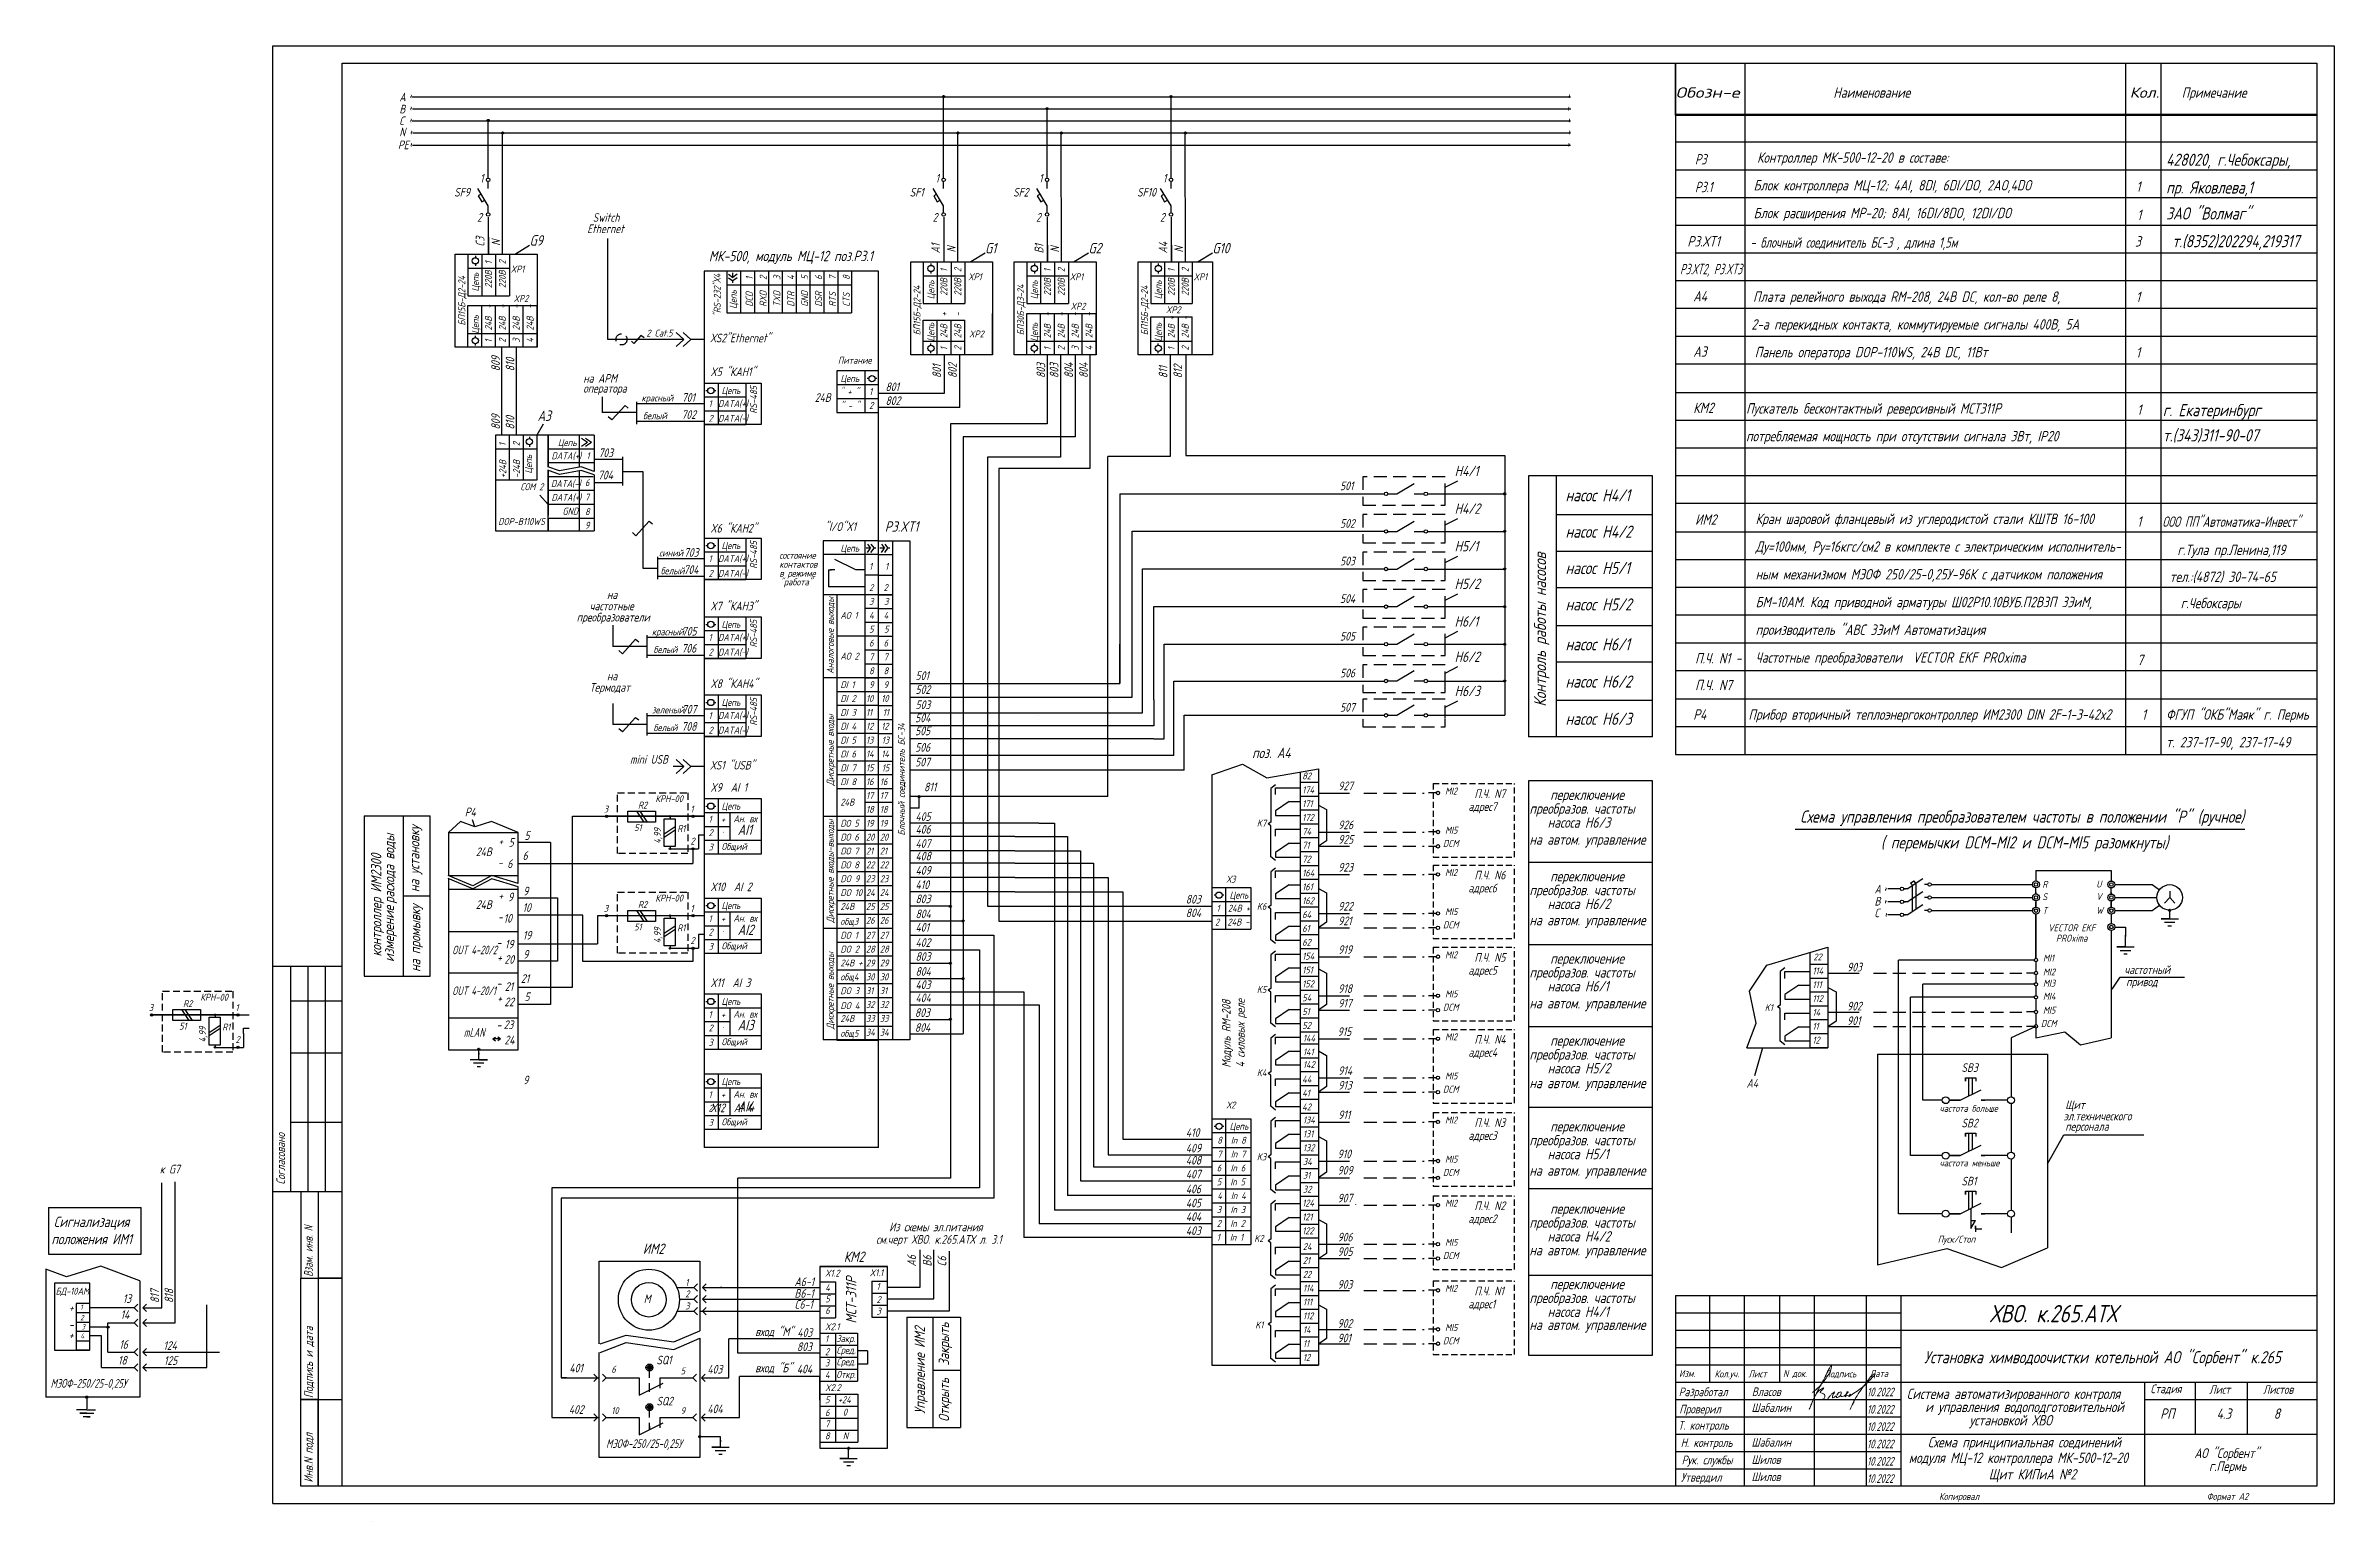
# Model space of a CAD drawing. Header units: millimetres. Extents: x 1283 to 2754, y -38 to 739.
# Drawn here: x 1283 to 1943, y -38 to 388 of the extents above; entities outside this region: 1.
import ezdxf
from ezdxf.enums import TextEntityAlignment as Align

# ---------------------------------------------------------------- set-up
doc = ezdxf.new("R2010")
doc.units = ezdxf.units.MM
doc.linetypes.add('HIDDEN', pattern=[0.375, 0.25, -0.125])
doc.layers.add('MAIN', color=7, linetype='Continuous', lineweight=50)
doc.layers.add('Текст', color=7, linetype='Continuous', lineweight=50)
doc.layers.add('АСУТП', color=7, linetype='Continuous')
doc.layers.add('проводка', color=184, linetype='Continuous')
doc.styles.add('ADRF1', font='GOST_A.TTF', dxfattribs={"height": 2.5})
doc.styles.add('GOST тип А', font='GOST_A.TTF', dxfattribs={"oblique": 15})
doc.styles.add('ROMANC', font='GOST_A.TTF', dxfattribs={"height": 2.5})
doc.styles.get("Standard").update_dxf_attribs({"font": 'GOST_A.TTF', "oblique": 15})
doc.styles.add('АСУТП', font='GOST_A.TTF', dxfattribs={"oblique": 15})
doc.styles.add('СТАНДАРТ', font='GOST_A.TTF', dxfattribs={"oblique": 15, "height": 3.5})

msp = doc.modelspace()

# ---------------------------------------------------------------- texts
at = {"linetype": 'Continuous', "oblique": 15}
for s, height, style, p in [('А', 2.5, 'ROMANC', (1384.54, 371.45)), ('В', 2.5, 'ROMANC', (1384.54, 367.96)), ('N', 2.5, 'ROMANC', (1384.54, 361.36)), ('С', 2.5, 'ROMANC', (1384.54, 364.6)), ('РЕ', 2.5, 'ROMANC', (1384.13, 357.66)), ('5', 2.5, 'GOST тип А', (1416.06, 156.4)), ('24В ', 2.5, 'GOST тип А', (1406.61, 153.68)), ('+  ', 2.5, 'GOST тип А', (1413.1, 156.74)), ('6', 2.5, 'GOST тип А', (1415.68, 150.23)), ('- ', 2.5, 'GOST тип А', (1412.94, 150.61)), ('А', 2.5, 'ROMANC', (1810.09, 142.9)), ('24В ', 2.5, 'GOST тип А', (1406.61, 138.43)), ('+  ', 2.5, 'GOST тип А', (1413.1, 140.99)), ('9', 2.5, 'GOST тип А', (1415.88, 140.65)), ('В', 2.5, 'ROMANC', (1810.09, 139.41)), ('- ', 2.5, 'GOST тип А', (1412.94, 134.86)), ('10', 2.5, 'GOST тип А', (1414.61, 134.48)), ('С', 2.5, 'ROMANC', (1810.09, 136.05)), ('- ', 2.5, 'GOST тип А', (1412.58, 127.47)), ('19', 2.5, 'GOST тип А', (1414.98, 127.03)), ('+  ', 2.5, 'GOST тип А', (1412.74, 123.15)), ('20', 2.5, 'GOST тип А', (1414.86, 122.61)), ('- ', 2.5, 'GOST тип А', (1412.58, 115.72)), ('+  ', 2.5, 'GOST тип А', (1412.74, 111.4)), ('22', 2.5, 'GOST тип А', (1414.84, 110.36)), ('21', 2.5, 'GOST тип А', (1414.98, 114.78)), ('23', 2.5, 'GOST тип А', (1414.63, 103.78)), ('- ', 2.5, 'GOST тип А', (1412.58, 103.72)), ('24', 2.5, 'GOST тип А', (1414.86, 99.36)), ('ИМ2', 3, 'GOST тип А', (1454.79, 38.9)), ('КМ2', 3, 'GOST тип А', (1512.77, 36.57)), ('2', 2, 'GOST тип А', (1467.03, 26.36)), ('1', 2, 'GOST тип А', (1467.03, 29.67)), ('3', 2, 'GOST тип А', (1467.03, 22.87)), ('6', 2, 'GOST тип А', (1445.7, 4.62)), ('5', 2, 'GOST тип А', (1465.7, 4.12)), ('10', 2, 'GOST тип А', (1445.7, -7.32)), ('9', 2, 'GOST тип А', (1465.7, -7.32)), ('Щит КИПиА №2', 3, 'GOST тип А', (1843.05, -26.19))]:
    msp.add_text(s, height=height, dxfattribs=dict(at, style=style)).set_placement(p)
at = {"color": 7, "linetype": 'Continuous', "style": 'ADRF1', "oblique": 15}
for s, width, p, p2 in [('Обозн-е', 1.526932, (1752.71, 372.5), (1771.21, 372.5)), ('Кол.', 1.441394, (1883.71, 372.5), (1892.21, 372.5))]:
    msp.add_text(s, height=3, dxfattribs=dict(at, width=width)).set_placement(p, p2, align=Align.FIT)
at = {"color": 7, "linetype": 'Continuous', "oblique": 15}
for s, height, style, p in [('Наименование', 3, 'ADRF1', (1798.21, 372.5)), ('Примечание', 3, 'ADRF1', (1898.71, 372.5)), ('поз. А4', 3, 'GOST тип А', (1630.56, 181.96)), ('927', 2.5, 'GOST тип А', (1655.37, 172.7)), ('П.Ч. N7', 2.5, 'GOST тип А', (1694.68, 170.46)), ('адрес7', 2.5, 'GOST тип А', (1692.93, 166.71)), ('5', 2.5, 'GOST тип А', (1420.63, 158.34)), ('926', 2.5, 'GOST тип А', (1655.37, 161.45)), ('925', 2.5, 'GOST тип А', (1655.37, 157.24)), ('6', 2.5, 'GOST тип А', (1420.1, 152.59)), ('923', 2.5, 'GOST тип А', (1655.37, 149.2)), ('адрес6', 2.5, 'GOST тип А', (1692.93, 143.21)), ('П.Ч. N6', 2.5, 'GOST тип А', (1694.68, 146.96)), ('10', 2.5, 'GOST тип А', (1420.08, 137.59)), ('9', 2.5, 'GOST тип А', (1420.28, 142.34)), ('922', 2.5, 'GOST тип А', (1655.37, 137.95)), ('19', 2.5, 'GOST тип А', (1420.13, 129.59)), ('921', 2.5, 'GOST тип А', (1655.37, 133.74)), ('9', 2.5, 'GOST тип А', (1420.28, 124.09)), ('919', 2.5, 'GOST тип А', (1655.37, 125.45)), ('П.Ч. N5', 2.5, 'GOST тип А', (1694.68, 123.21)), ('21', 2.5, 'GOST тип А', (1419.6, 117.09)), ('адрес5', 2.5, 'GOST тип А', (1692.93, 119.46)), ('903', 2.5, 'GOST тип А', (1802.17, 120.41)), ('частотный ', 2.5, 'GOST тип А', (1882.17, 119.65)), ('5', 2.5, 'GOST тип А', (1420.63, 111.84)), ('918', 2.5, 'GOST тип А', (1655.37, 114.2)), ('917', 2.5, 'GOST тип А', (1655.37, 109.99)), ('привод', 2.5, 'GOST тип А', (1882.67, 116.15)), ('902', 2.5, 'GOST тип А', (1802.17, 109.15)), ('901', 2.5, 'GOST тип А', (1802.17, 104.94)), ('915', 2.5, 'GOST тип А', (1655.18, 101.78)), ('П.Ч. N4', 2.5, 'GOST тип А', (1694.68, 99.54)), ('914', 2.5, 'GOST тип А', (1655.37, 90.53)), ('адрес4', 2.5, 'GOST тип А', (1692.93, 95.79)), ('SB3', 2.5, 'GOST тип А', (1835.17, 91.4)), ('9', 2.5, 'GOST тип А', (1420.28, 87.84)), ('913', 2.5, 'GOST тип А', (1655.37, 86.32)), ('A4', 2.5, 'GOST тип А', (1773.17, 86.9)), ('911', 2.5, 'GOST тип А', (1655.37, 77.78)), ('Щит ', 2.5, 'GOST тип А', (1865.11, 80.67)), ('адрес3', 2.5, 'GOST тип А', (1692.93, 71.79)), ('П.Ч. N3', 2.5, 'GOST тип А', (1694.68, 75.54)), ('SB2', 2.5, 'GOST тип А', (1835.17, 75.4)), ('эл.технического', 2.5, 'GOST тип А', (1864.61, 77.42)), ('персонала', 2.5, 'GOST тип А', (1865.11, 74.42)), ('910', 2.5, 'GOST тип А', (1655.18, 66.49)), ('909', 2.5, 'GOST тип А', (1655.18, 61.78)), ('SB1', 2.5, 'GOST тип А', (1835.17, 58.65)), ('907', 2.5, 'GOST тип А', (1655.18, 53.75)), ('П.Ч. N2', 2.5, 'GOST тип А', (1694.68, 51.54)), ('Из схемы эл.питания', 2.5, 'GOST тип А', (1525.86, 45.42)), ('адрес2', 2.5, 'GOST тип А', (1692.93, 47.79)), ('см.черт ХВО. к.265.АТХ л. 3.1', 2.5, 'GOST тип А', (1522.07, 41.83)), ('906', 2.5, 'GOST тип А', (1655.18, 42.49)), ('905', 2.5, 'GOST тип А', (1655.18, 38.31)), ('X1.2', 2, 'GOST тип А', (1507.34, 32.33)), ('X1.1', 2, 'GOST тип А', (1520.23, 32.46)), ('M', 2.5, 'GOST тип А', (1455.03, 24.69)), ('A6-1', 2.5, 'GOST тип А', (1498.52, 29.61)), ('B6-1', 2.5, 'GOST тип А', (1498.52, 26.25)), ('5', 2, 'GOST тип А', (1507.41, 24.91)), ('4', 2, 'GOST тип А', (1507.41, 28.15)), ('2', 2, 'GOST тип А', (1522.19, 24.7)), ('1', 2, 'GOST тип А', (1522.19, 28.52)), ('903', 2.5, 'GOST тип А', (1655.18, 28.84)), ('П.Ч. N1', 2.5, 'GOST тип А', (1694.68, 26.95)), ('C6-1', 2.5, 'GOST тип А', (1498.52, 23.08)), ('6', 2, 'GOST тип А', (1507.41, 21.58)), ('3', 2, 'GOST тип А', (1522.19, 21.38)), ('902', 2.5, 'GOST тип А', (1655.18, 17.59)), ('адрес1', 2.5, 'GOST тип А', (1692.93, 23.2)), ('вход "М"', 2.5, 'GOST тип А', (1487.2, 15.19)), ('803', 2.5, 'GOST тип А', (1499.25, 10.86)), ('403', 2.5, 'GOST тип А', (1499.35, 14.96)), ('X2.1', 2, 'GOST тип А', (1507.34, 16.89)), ('1', 2, 'GOST тип А', (1507.34, 13.4)), ('Закр.', 2, 'GOST тип А', (1510.61, 13.45)), ('901', 2.5, 'GOST тип А', (1655.18, 13.38)), ('SQ1', 2.5, 'GOST тип А', (1458.7, 7.02)), ('403', 2.5, 'GOST тип А', (1473.4, 4.37)), ('вход "Б"', 2.5, 'GOST тип А', (1487.2, 4.74)), ('404', 2.5, 'GOST тип А', (1499.21, 4.42)), ('2', 2, 'GOST тип А', (1507.34, 9.67)), ('3', 2, 'GOST тип А', (1507.34, 6.45)), ('Cред.', 2, 'GOST тип А', (1510.61, 10.11)), ('Cред.', 2, 'GOST тип А', (1510.61, 6.76)), ('X2.2', 2, 'GOST тип А', (1507.34, -0.7)), ('4', 2, 'GOST тип А', (1507.34, 2.99)), ('Откр.', 2, 'GOST тип А', (1510.61, 3.12)), ('Стадия', 2.5, 'GOST тип А', (1889.71, -1.29)), ('Лист', 2.5, 'GOST тип А', (1906.64, -1.48)), ('Листов ', 2.5, 'GOST тип А', (1922.16, -1.48)), ('SQ2', 2.5, 'GOST тип А', (1458.7, -4.83)), ('404', 2.5, 'GOST тип А', (1473.4, -7.07)), ('5', 2, 'GOST тип А', (1507.34, -4.18)), ('6', 2, 'GOST тип А', (1507.34, -7.91)), ('+24', 2, 'GOST тип А', (1511.05, -4.18)), ('0', 2, 'GOST тип А', (1512.49, -7.77)), ('8', 2, 'GOST тип А', (1507.34, -14.6)), ('7', 2, 'GOST тип А', (1507.34, -11.14)), ('N', 2, 'GOST тип А', (1512.49, -14.59)), ('АО "Сорбент"', 2.8, 'GOST тип А', (1902.36, -19.99)), ('Копировал', 2, 'ADRF1', (1828.71, -32.09)), ('Формат A2', 2, 'ADRF1', (1905.91, -32.09))]:
    msp.add_text(s, height=height, dxfattribs=dict(at, style=style)).set_placement(p)
at = {"linetype": 'Continuous', "oblique": 15}
for s, height, p in [('Контроллер МК-500-12-20 в составе:', 3, (1776.21, 353.74)), ('Блок контроллера МЦ-12; 4AI, 8DI, 6DI/DO, 2AO,4DO', 3, (1775.21, 345.74)), ('1', 3, (1885.59, 345.36)), ('Блок расширения МР-20; 8AI, 16DI/8DO, 12DI/DO', 3, (1775.21, 337.74)), ('Схема управления преобразователем частоты в положении "Р" (ручное)', 3.5, (1788.65, 163.33)), ('( перемычки DCM-MI2 и DCM-MI5 разомкнуты)', 3.5, (1811.94, 155.89))]:
    msp.add_text(s, height=height, dxfattribs=at).set_placement(p)
at = {"color": 7, "oblique": 15}
for s, height, style, p in [('428020, г.Чебоксары,', 3.5, 'СТАНДАРТ', (1894.21, 352.86)), ('пр. Яковлева,1', 3.5, 'СТАНДАРТ', (1894.21, 344.86)), ('ЗАО "Волмаг"', 3.5, 'СТАНДАРТ', (1894.21, 337.36)), (' т.(8352)202294,219317', 3.5, 'СТАНДАРТ', (1894.21, 329.36)), ('Плата релейного выхода RM-208, 24В DC, кол-во реле 8, ', 3, 'СТАНДАРТ', (1775.05, 313.61)), (' 2-а перекидных контакта, коммутируемые сигналы 400В, 5А', 3, 'СТАНДАРТ', (1773.05, 305.61)), ('Панель оператора DOP-110WS, 24В DC, 11Вт', 3, 'СТАНДАРТ', (1775.55, 297.61)), ('Пускатель бесконтактный реверсивный МСТ311Р', 3, 'СТАНДАРТ', (1773.05, 281.36)), (' г. Екатеринбург', 3.5, 'СТАНДАРТ', (1891.47, 280.61)), ('потребляемая мощность при отсутствии сигнала 3Вт, IP20', 3, 'СТАНДАРТ', (1773.05, 273.36)), (' т.(343)311-90-07', 3.5, 'СТАНДАРТ', (1891.47, 273.34)), ('Кол.уч.', 2, 'GOST тип А', (1763.96, 3.28)), ('Лист', 2, 'GOST тип А', (1773.72, 3.28)), ('Подпись', 2, 'GOST тип А', (1795.71, 3.28))]:
    msp.add_text(s, height=height, dxfattribs=dict(at, style=style)).set_placement(p)
at = {"color": 7, "linetype": 'Continuous', "oblique": 15}
for s, height, p in [('Switch', 2.5, (1440.31, 336.7)), (' Ethernet', 2.5, (1437.46, 333.44)), ('XP1', 2, (1416.69, 322.06)), ('МК-500, ', 3, (1473.84, 325.31)), ('модуль МЦ-12 поз.Р3.1', 3, (1487.21, 325.34)), ('XP1', 2, (1548.63, 319.84)), ('XP1', 2, (1577.92, 319.84)), ('XP1', 2, (1613.67, 319.84)), ('XP2', 2, (1417.5, 313.55)), ('XP2', 2, (1578.18, 311.34)), ('XP2', 2, (1605.68, 310.34)), (' 2 Cat.5', 2, (1454.71, 303.6)), ('ХS2"Ethernet"', 2.5, (1474.26, 301.92)), ('XP2', 2, (1548.89, 303.34)), ('Питание', 2, (1511.06, 295.75)), ('на АРМ ', 2.5, (1437.6, 290.28)), ('X5 "КАН1"', 2.5, (1474.26, 292.18)), ('Цепь', 2, (1511.79, 290.5)), ('оператора', 2.5, (1437.6, 287.4)), ('1', 2, (1473.75, 283.24)), ('DATA(+)', 2, (1476.49, 283.24)), ('Цепь', 2, (1477.49, 287.03)), ('24В', 2.5, (1504.38, 284.73)), ('" + "', 2, (1511.66, 286.71)), ('" - "', 2, (1511.83, 282.71)), ('2', 2, (1520.06, 282.71)), ('1', 2, (1520.06, 286.71)), ('A3', 3, (1424.4, 279.25)), ('2', 2, (1473.75, 278.99)), ('DATA(-)', 2, (1476.49, 278.99)), ('Н4/1', 3, (1688.96, 263.3)), ('501', 2.5, (1655.91, 259.26)), ('насос Н4/1', 3.5, (1720.96, 256.05)), ('502', 2.5, (1655.91, 248.41)), ('Н4/2', 3, (1688.96, 252.45)), ('X6 "КАН2"', 2.5, (1474.26, 247.02)), ('Цепь', 2, (1477.49, 242.29)), ('"I/O"X1', 2.5, (1507.33, 247.5)), ('Н5/1', 3, (1688.96, 241.6)), ('насос Н4/2', 3.5, (1720.96, 245.55)), ('1', 2, (1473.75, 238.5)), ('DATA(+)', 2, (1476.49, 238.5)), ('состояние', 2, (1494.16, 239.46)), ('контактов', 2, (1494.16, 236.88)), ('Цепь', 2, (1511.79, 241.52)), ('503', 2.5, (1655.91, 237.57)), ('насос Н5/1', 3.5, (1720.96, 235.05)), ('2', 2, (1473.75, 234.26)), ('DATA(-)', 2, (1476.49, 234.26)), ('в режиме', 2, (1494.16, 234.29)), ('"работа"', 2, (1494.44, 231.77)), ('2', 2, (1520.06, 230.15)), ('Н5/2', 3, (1688.96, 230.75)), ('частотные ', 2.5, (1439.45, 224.61)), (' на  ', 2.5, (1443.15, 227.86)), ('X7 "КАН3"', 2.5, (1474.26, 224.58)), ('3', 2, (1520.06, 226.15)), ('504', 2.5, (1655.91, 226.72)), ('насос Н5/2', 3.5, (1720.96, 224.55)), ('преобразователи', 2.5, (1435.7, 221.36)), ('DATA(+)', 2, (1476.49, 215.78)), ('Цепь', 2, (1477.49, 219.57)), ('AО 1', 2, (1511.78, 222.15)), ('5', 2, (1520.06, 218.15)), ('4', 2, (1520.06, 222.15)), ('505', 2.5, (1655.91, 215.87)), ('Н6/1', 3, (1688.96, 219.9)), ('2', 2, (1473.75, 211.54)), ('1', 2, (1473.75, 215.78)), ('DATA(-)', 2, (1476.49, 211.54)), ('AО 2', 2, (1511.78, 210.37)), ('6', 2, (1520.06, 214.15)), ('7', 2, (1520.06, 210.15)), ('Н6/2', 3, (1688.96, 209.72)), ('насос Н6/1', 3.5, (1720.96, 213.05)), (' на  ', 2.5, (1443.15, 204.36)), ('X8 "КАН4"', 2.5, (1474.26, 202.2)), ('8', 2, (1520.06, 206.15)), ('501', 2.5, (1533.44, 204.5)), ('506', 2.5, (1655.91, 205.26)), ('насос Н6/2', 3.5, (1720.96, 202.3)), ('Термодат', 2.5, (1439.45, 201.11)), ('Цепь', 2, (1477.49, 197.04)), ('DI 1', 2, (1511.78, 202.15)), ('DI 2', 2, (1511.78, 198.15)), ('10', 2, (1519.16, 198.15)), ('9', 2, (1520.06, 202.15)), ('502', 2.5, (1533.44, 200.47)), ('503', 2.5, (1533.45, 196.11)), ('Н6/3', 3, (1688.96, 199.82)), ('1', 2, (1473.75, 193.25)), ('DATA(+)', 2, (1476.49, 193.25)), ('DI 3', 2, (1511.78, 194.15)), ('DI 4', 2, (1511.78, 190.15)), ('11', 2, (1519.16, 194.15)), ('12', 2, (1519.16, 190.15)), ('504', 2.5, (1533.34, 192.31)), ('507', 2.5, (1655.91, 195.36)), ('насос Н6/3', 3.5, (1720.96, 191.55)), ('2', 2, (1473.75, 189.01)), ('DATA(-)', 2, (1476.49, 189.01)), ('DI 5', 2, (1511.78, 186.15)), ('13', 2, (1519.16, 186.15)), ('505', 2.5, (1533.34, 188.56)), ('506', 2.5, (1533.34, 183.81)), ('mini USB', 2.5, (1451.09, 180.34)), ('ХS1 "USB"', 2.5, (1474.26, 178.66)), ('DI 6', 2, (1511.78, 182.15)), ('DI 7', 2, (1511.78, 178.15)), ('14', 2, (1519.16, 182.15)), ('15', 2, (1519.16, 178.15)), ('507', 2.5, (1533.34, 179.56)), ('X9  AI 1', 2.5, (1474.26, 172.25)), ('DI 8', 2, (1511.78, 174.15)), ('16', 2, (1519.16, 174.15)), ('17', 2, (1519.16, 170.15)), ('16', 2, (1523.16, 174.15)), ('17', 2, (1523.16, 170.15)), ('811', 2.5, (1535.91, 172.38)), ('3', 2, (1443.54, 166.26)), (' R2', 2, (1452.27, 167.39)), ('КРН-00', 2, (1458.39, 169.24)), ('1', 2, (1468.53, 166.26)), ('1', 2, (1473.75, 163.32)), ('Цепь', 2, (1477.49, 167.11)), ('Ан. вх', 2, (1480.93, 163.44)), ('24В', 2, (1511.78, 168.25)), ('18', 2, (1519.16, 166.15)), ('18', 2, (1523.16, 166.15)), ('405', 2.5, (1533.44, 163.85)), ('51', 2, (1452.27, 160.9)), (' R1', 2, (1463.59, 160.65)), ('2', 2, (1468.53, 157.02)), ('2', 2, (1473.75, 159.44)), ('+', 2, (1477.33, 163.32)), ('.', 2, (1477.8, 160.42)), ('AI1', 3, (1482.14, 159.78)), ('DО 5', 2, (1511.78, 162.15)), ('DО 6', 2, (1511.78, 158.15)), ('20', 2, (1519.16, 158.15)), ('19', 2, (1519.16, 162.15)), ('20', 2, (1523.16, 158.15)), ('19', 2, (1523.16, 162.15)), ('406', 2.5, (1533.44, 160.16)), ('407', 2.5, (1533.44, 156.05)), ('3', 2, (1473.75, 155.31)), ('Общий', 2, (1477.49, 155.46)), ('DО 7', 2, (1511.78, 154.15)), ('DО 8', 2, (1511.78, 150.15)), ('21', 2, (1519.16, 154.15)), ('22', 2, (1519.16, 150.15)), ('21', 2, (1523.16, 154.15)), ('22', 2, (1523.16, 150.15)), ('408', 2.5, (1533.44, 152.43)), ('X10  AI 2', 2.5, (1474.26, 143.56)), ('DO 9', 2, (1511.78, 146.15)), ('23', 2, (1519.16, 146.15)), ('23', 2, (1523.16, 146.15)), ('409', 2.5, (1533.44, 148.31)), ('410', 2.5, (1533.44, 144.19)), ('3', 2, (1443.54, 137.57)), (' R2', 2, (1452.27, 138.71)), ('КРН-00', 2, (1458.39, 140.56)), ('1', 2, (1468.53, 137.57)), ('Цепь', 2, (1477.49, 138.43)), ('24В ', 2, (1511.78, 138.15)), ('DO 10', 2, (1511.78, 142.15)), ('24', 2, (1519.16, 142.15)), ('25', 2, (1519.16, 138.15)), ('24', 2, (1523.16, 142.15)), ('25', 2, (1523.16, 138.15)), ('803', 2.5, (1533.44, 140.08)), ('51', 2, (1452.27, 132.22)), (' R1', 2, (1463.59, 131.97)), ('2', 2, (1473.75, 130.76)), ('1', 2, (1473.75, 134.63)), ('+', 2, (1477.33, 134.63)), ('Ан. вх', 2, (1480.93, 134.76)), ('AI2', 3, (1482.14, 130.92)), ('общ3', 2, (1511.78, 133.84)), ('26', 2, (1519.16, 134.15)), ('26', 2, (1523.16, 134.15)), ('804', 2.5, (1533.44, 135.76)), ('2', 2, (1468.53, 128.33)), ('3', 2, (1473.75, 126.63)), ('Общий', 2, (1477.49, 126.78)), ('.', 2, (1477.8, 131.74)), ('DO 1', 2, (1511.78, 129.84)), ('DO 2', 2, (1511.78, 125.84)), ('27', 2, (1519.16, 129.84)), ('28', 2, (1519.16, 125.84)), ('27', 2, (1523.16, 129.84)), ('28', 2, (1523.16, 125.84)), ('24В +', 2, (1511.78, 121.84)), ('общ4', 2, (1511.78, 117.84)), ('29', 2, (1519.16, 121.84)), ('30', 2, (1519.16, 117.84)), ('29', 2, (1523.16, 121.84)), ('30', 2, (1523.16, 117.84)), ('КРН-00', 2, (1327.14, 111.96)), ('X11  AI 3', 2.5, (1474.26, 115.89)), ('Цепь', 2, (1477.49, 110.76)), ('DO 3', 2, (1511.78, 113.84)), ('31', 2, (1519.16, 113.84)), ('31', 2, (1523.16, 113.84)), ('3', 2, (1312.29, 108.97)), (' R2', 2, (1321.02, 110.1)), ('1', 2, (1337.28, 108.97)), ('1', 2, (1473.75, 106.97)), ('+', 2, (1477.33, 106.97)), ('Ан. вх', 2, (1480.93, 107.09)), ('AI3', 3, (1482.14, 103.43)), ('24В ', 2, (1511.78, 105.84)), ('DO 4', 2, (1511.78, 109.53)), ('32', 2, (1519.16, 109.84)), ('33', 2, (1519.16, 105.84)), ('32', 2, (1523.16, 109.84)), ('33', 2, (1523.16, 105.84)), ('51', 2, (1321.02, 103.62)), (' R1', 2, (1332.34, 103.37)), ('2', 2, (1337.28, 99.73)), ('2', 2, (1473.75, 103.09)), ('3', 2, (1473.75, 98.96)), ('Общий', 2, (1477.49, 99.11)), ('.', 2, (1477.8, 104.07)), ('общ5', 2, (1511.78, 101.53)), ('34', 2, (1519.16, 101.84)), ('34', 2, (1523.16, 101.84)), ('1', 2, (1473.75, 83.86)), ('Цепь', 2, (1477.49, 87.65)), ('Ан. вх', 2, (1480.93, 83.98)), ('2', 2, (1473.75, 79.98)), ('X12  AI 4', 2.5, (1474.26, 79.79)), ('+', 2, (1477.33, 83.86)), ('.', 2, (1477.8, 80.97)), ('AI4', 3, (1482.14, 79.97)), ('3', 2, (1473.75, 75.85)), ('Общий', 2, (1477.49, 76)), ('ХВО. к.265.АТХ', 5, (1843.33, 19.17)), ('Установка химводоочистки котельной АО "Сорбент" к.265', 3.5, (1824.4, 7.35)), ('Система автоматизированного контроля', 3, (1819.4, -2.96)), ('и управления водоподготовительной', 3, (1824.73, -6.74)), ('установкой ХВО', 3, (1837.49, -10.61))]:
    msp.add_text(s, height=height, dxfattribs=at).set_placement(p)
at = {"color": 7, "linetype": 'Continuous', "style": 'GOST тип А', "oblique": 15}
for s, height, p in [('C3', 2.5, (1409.09, 329.52)), ('А1', 2.5, (1540.49, 327.58)), ('В1', 2.5, (1570.33, 327.58)), ('А4', 2.5, (1606.08, 327.58)), ('A6', 2.5, (1533.57, 35.26)), ('B6', 2.5, (1538.07, 35.26)), ('C6', 2.5, (1542.32, 35.26)), ('Управление ИМ2 ', 3, (1536.15, -7.25, 248.96)), ('Закрыть', 3, (1543.15, 6.64, 248.96)), ('Открыть', 3, (1543.15, -9.56, 248.96))]:
    msp.add_text(s, height=height, rotation=90, dxfattribs=at).set_placement(p)
at = {"color": 7, "linetype": 'Continuous', "oblique": 15}
for s, p in [('1', (1411.25, 324.43)), ('2', (1415.25, 324.43)), ('2', (1546.64, 322.21)), ('2', (1576.49, 322.21)), ('2', (1612.24, 322.21)), ('БП15Б-Д2-24', (1403.55, 306.76)), ('Цепь', (1407.46, 316.58)), ('220В', (1411.25, 317.57)), ('220В', (1415.25, 317.57)), ('"RS-232"Х4', (1477.26, 309.35)), ('1', (1486.48, 319.95)), ('2', (1490.48, 319.95)), ('3', (1494.48, 319.95)), ('4', (1498.48, 319.95)), ('5', (1502.48, 319.95)), ('6', (1506.48, 319.95)), ('7', (1510.48, 319.95)), ('8', (1514.48, 319.95)), ('БП15Б-Д2-24', (1534.88, 303.96)), ('Цепь', (1538.85, 314.36)), ('1', (1542.64, 322.21)), ('220В', (1542.64, 315.35)), ('220В', (1546.64, 315.35)), ('БП30Б-Д3-24', (1564.79, 303.96)), ('Цепь', (1568.69, 314.36)), ('220В', (1572.49, 315.35)), ('1', (1572.49, 322.21)), ('220В', (1576.49, 315.35)), ('БП15Б-Д2-24', (1600.54, 303.96)), ('Цепь', (1604.44, 314.36)), ('220В', (1608.24, 315.35)), ('1', (1608.24, 322.21)), ('220В', (1612.24, 315.35)), ('24В  +', (1411.25, 305.37)), ('24В  +', (1415.25, 305.37)), ('24В  -', (1419.25, 305.37)), ('24В  -', (1423.25, 305.37)), ('Цепь', (1481.85, 311.57)), ('DCD', (1486.48, 312.19)), ('RXD', (1490.48, 312.19)), ('TXD', (1494.48, 312.19)), ('DTR', (1498.48, 312.19)), ('GND', (1502.48, 312.19)), ('DSR', (1506.48, 312.19)), ('RTS', (1510.48, 312.19)), ('CTS', (1514.48, 312.19)), ('Цепь', (1407.46, 304.38)), ('Цепь', (1538.85, 302.16)), ('24В  +', (1542.64, 303.15)), ('24В  -', (1546.64, 303.15)), ('Цепь', (1568.69, 302.16)), ('24В  +', (1572.49, 303.15)), ('24В  +', (1576.49, 303.15)), ('24В  -', (1580.49, 303.15)), ('24В  -', (1584.49, 303.15)), ('Цепь', (1604.44, 302.16)), ('24В +', (1608.24, 303.15)), ('24В -', (1612.24, 303.15)), ('1', (1411.25, 301.82)), ('2', (1415.25, 301.82)), ('3', (1419.25, 301.82)), ('4', (1423.25, 301.82)), ('1', (1542.64, 299.6)), ('2', (1546.64, 299.6)), ('1', (1572.49, 299.6)), ('2', (1576.49, 299.6)), ('3', (1580.49, 299.6)), ('4', (1584.49, 299.6)), ('1', (1608.24, 299.6)), ('2', (1612.24, 299.6)), ('RS-485', (1487.74, 281.33)), ('RS-485', (1487.74, 236.59)), ('Аналоговые выходы', (1509.86, 206.28)), ('RS-485', (1487.74, 213.87)), ('RS-485', (1487.74, 191.34)), ('Дискретные входы', (1509.86, 174)), ('4,99', (1460, 157.25)), ('Дискретные входы-выходы', (1509.86, 134.42)), ('4,99', (1460, 128.57)), ('Дискретные выходы', (1509.86, 103.74)), ('4,99', (1328.75, 99.97))]:
    msp.add_text(s, height=2, rotation=90, dxfattribs=at).set_placement(p)
at = {"color": 7, "oblique": 15}
for s, p in [('Кран шаровой фланцевый из углеродистой стали КШТВ 16-100  ', (1775.79, 249.5)), ('Ду=100мм, Ру=16кгс/см2 в комплекте с электрическим исполнитель-', (1775.79, 241.5)), ('ным механизмом МЭОФ 250/25-0,25У-96К с датчиком положения  ', (1775.79, 233.5)), ('БМ-10АМ. Код приводной арматуры Ш02Р10.10ВУБ.П2В3П ЗЭиМ,', (1775.79, 225.5)), ('производитель "АВС ЗЭиМ Автоматизация', (1775.79, 217.5)), ('Частотные преобразователи  VECTOR EKF PROxima', (1775.79, 209.5)), ('переключение ', (1716.55, 169.89)), ('преобразов. частоты', (1710.55, 165.89)), ('на автом. управление', (1710.55, 156.97)), ('насоса Н6/3', (1715.8, 161.89)), ('преобразов. частоты', (1710.55, 142.39)), ('переключение ', (1716.55, 146.39)), ('насоса Н6/2', (1715.8, 138.39)), ('на автом. управление', (1710.55, 133.72)), ('преобразов. частоты', (1710.55, 118.64)), ('переключение ', (1716.55, 122.64)), ('насоса Н6/1', (1715.8, 114.64)), ('на автом. управление', (1710.55, 109.72)), ('переключение ', (1716.55, 98.97)), ('преобразов. частоты', (1710.55, 94.97)), ('насоса Н5/2', (1715.8, 90.97)), ('на автом. управление', (1710.55, 86.72)), ('преобразов. частоты', (1710.55, 70.22)), ('переключение ', (1716.55, 74.22)), ('насоса Н5/1', (1715.8, 66.22)), ('на автом. управление', (1710.55, 61.47)), ('преобразов. частоты', (1710.55, 46.47)), ('переключение ', (1716.55, 50.47)), ('на автом. управление', (1710.55, 38.47)), ('насоса Н4/2', (1715.8, 42.47)), ('преобразов. частоты', (1710.55, 24.72)), ('переключение ', (1716.55, 28.72)), ('насоса Н4/1', (1715.8, 20.72)), ('на автом. управление', (1710.55, 16.97))]:
    msp.add_text(s, height=3, dxfattribs=at).set_placement(p)
at = {"oblique": 15, "width": 0.9}
msp.add_text('ООО ПП"Автоматика-Инвест"', height=3, dxfattribs=at).set_placement((1893.13, 248.68))
at = {"color": 7, "oblique": 15}
msp.add_text('Контроль работы насосов', height=3.5, rotation=90, dxfattribs=at).set_placement((1715.36, 196.8))
at = {"oblique": 15}
for s, p in [('г.Тула пр.Ленина,119', (1897.46, 240.55)), ('тел.:(4872) 30-74-65', (1895.24, 232.79)), ('г.Чебоксары', (1898.42, 225.2))]:
    msp.add_text(s, height=3, dxfattribs=at).set_placement(p)
at = {"linetype": 'Continuous', "style": 'GOST тип А', "oblique": 15}
for s, p in [('расхода воды ', (1383.1, 140.02)), ('на установку', (1390.35, 143.27)), ('контроллер ИМ2300', (1379.36, 124.71)), ('измерение', (1383.03, 123.14)), ('на промывку', (1390.6, 120.27)), ('МСТ-311Р', (1516.38, 18.82))]:
    msp.add_text(s, height=3, rotation=90, dxfattribs=at).set_placement(p)
at = {"linetype": 'Continuous', "style": 'GOST тип А', "oblique": 15, "width": 0.8}
for s, p in [('OUT 4-20/2', (1399.77, 125.35)), ('OUT 4-20/1', (1399.77, 113.58)), ('mLAN', (1403.13, 101.58))]:
    msp.add_text(s, height=2.5, dxfattribs=at).set_placement(p)
at = {"color": 1, "linetype": 'Continuous', "oblique": 15}
for s, height, p in [('к G7', 2.5, (1315.43, 62.1)), ('Сигнализация', 3, (1284.88, 46.66)), ('положения ИМ1', 3, (1284.19, 41.68)), ('БД-10АМ', 2, (1285.39, 27.13)), ('13', 2.5, (1304.77, 24.75)), ('+', 2.5, (1289.19, 22.13)), ('2', 1.5, (1292.51, 19.75)), ('1', 1.5, (1292.46, 22.75)), ('14', 2.5, (1304.12, 20.13)), ('-', 2.5, (1289.18, 17.25)), ('+', 2.5, (1289.19, 14.25)), ('4', 1.5, (1292.52, 14.5)), ('3', 1.5, (1292.88, 17.13)), ('16', 2.5, (1303.73, 11.52)), ('124', 2.5, (1316.47, 11.2)), ('18', 2.5, (1303.36, 6.96)), ('125', 2.5, (1316.62, 6.88))]:
    msp.add_text(s, height=height, dxfattribs=at).set_placement(p)
at = {"linetype": 'Continuous', "lineweight": -3, "style": 'GOST тип А', "oblique": 15}
for s, p in [('401', (1433.58, 4.7)), ('402', (1433.42, -7.25))]:
    msp.add_text(s, height=2.5, dxfattribs=at).set_placement(p)
at = {"color": 1, "linetype": 'Continuous', "oblique": 15, "width": 0.9}
msp.add_text('МЭОФ-250/25-0,25У', height=2.5, dxfattribs=at).set_placement((1283.93, 0.29))
at = {"color": 0, "linetype": 'Continuous', "oblique": 15}
for s, height, style, p in [('Разработал', 2.5, 'GOST тип А', (1753.62, -2.16)), ('Изм.', 2, 'GOST тип А', (1753.71, 3.38)), ('Власов', 2.5, 'GOST тип А', (1774.71, -2.11)), ('N док.', 2, 'GOST тип А', (1783.71, 3.38)), ('Дата', 2, 'GOST тип А', (1808.71, 3.38)), ('Проверил', 2.5, 'GOST тип А', (1753.78, -7.12)), ('Шабалин', 2.5, 'GOST тип А', (1774.61, -6.72)), ('Т. контроль', 2.5, 'GOST тип А', (1753.47, -11.81)), ('Н. контроль', 2.5, 'GOST тип А', (1754.19, -16.81)), ('Рук. службы', 2.5, 'GOST тип А', (1754.47, -21.81)), ('Шабалин', 2.5, 'GOST тип А', (1774.61, -16.72)), ('Шилов', 2.5, 'АСУТП', (1774.61, -21.7)), ('Утвердил', 2.5, 'GOST тип А', (1754.27, -26.82)), ('Шилов', 2.5, 'GOST тип А', (1774.61, -26.67)), ('г.Пермь', 2.8, 'GOST тип А', (1906.6, -23.74))]:
    msp.add_text(s, height=height, dxfattribs=dict(at, style=style)).set_placement(p)
at = {"color": 0, "linetype": 'Continuous', "style": 'АСУТП', "oblique": 15, "width": 0.9}
for p in [(1807.93, -2.19), (1807.93, -7.19), (1807.93, -12.19), (1807.93, -17.19), (1807.93, -22.19), (1807.93, -27.16)]:
    msp.add_text('10.2022', height=2.5, dxfattribs=at).set_placement(p)
at = {"color": 7, "linetype": 'Continuous', "oblique": 15, "width": 0.9}
msp.add_text('МЭОФ-250/25-0,25У', height=2.5, dxfattribs=at).set_placement((1444.19, -17.09))
at = {"layer": 'MAIN', "color": 7, "linetype": 'Continuous', "lineweight": -3, "oblique": 15}
for s, p in [('~', (2754.96, 737.62)), ('~', (1389.25, 371.85)), ('~', (1389.25, 368.36)), ('~', (1723.18, 368.3)), ('~', (1723.36, 371.91)), ('~', (1389.25, 364.88)), ('~', (1723.36, 364.93)), ('~', (1389.32, 357.88)), ('~', (1389.37, 361.44)), ('~', (1723.22, 357.88)), ('~', (1723.43, 361.44)), ('801', (1540.83, 291.63)), ('802', (1545.36, 291.63)), ('803', (1570.86, 291.63)), ('803', (1574.68, 291.63)), ('804', (1578.88, 291.63)), ('804', (1583.16, 291.63)), ('811', (1606.11, 291.55)), ('812', (1610.36, 291.55)), ('~', (1814.65, 139.48)), ('~', (1814.69, 143.09)), ('~', (1814.83, 135.69))]:
    msp.add_text(s, height=2.5, rotation=90, dxfattribs=at).set_placement(p)
for s, height, style, p in [('1', 2.5, 'GOST тип А', (1407.81, 348.03)), ('1', 2.5, 'GOST тип А', (1539.2, 348.03)), ('1', 2.5, 'GOST тип А', (1569.05, 348.03)), ('1', 2.5, 'GOST тип А', (1604.8, 348.03)), ('SF9', 2.5, 'GOST тип А', (1400.36, 343.98)), ('SF1', 2.5, 'GOST тип А', (1531.75, 343.98)), ('SF2', 2.5, 'GOST тип А', (1561.6, 343.98)), ('SF10', 2.5, 'GOST тип А', (1597.35, 343.98)), ('2', 2.5, 'GOST тип А', (1406.99, 336.74)), ('2', 2.5, 'GOST тип А', (1538.38, 336.74)), ('2', 2.5, 'GOST тип А', (1568.22, 336.74)), ('2', 2.5, 'GOST тип А', (1603.97, 336.74)), ('1', 3, 'ROMANC', (1885.86, 337.24)), ('Р3.ХT1', 3, 'ROMANC', (1756.1, 329.57)), ('3', 3, 'ROMANC', (1885.24, 329.56)), ('А4', 3, 'ROMANC', (1757.8, 313.76)), ('1', 3, 'ROMANC', (1885.52, 313.53)), ('A3', 3, 'ROMANC', (1757.8, 297.76)), ('1', 3, 'ROMANC', (1885.52, 297.53)), ('КМ2', 3, 'ROMANC', (1757.8, 281.51)), ('1', 3, 'ROMANC', (1885.86, 280.99)), ('ИМ2', 3, 'ROMANC', (1758.34, 249.29)), ('1', 3, 'ROMANC', (1885.86, 248.76)), ('П.Ч. N1 -', 3, 'ROMANC', (1758.34, 209.29)), ('7', 3, 'ROMANC', (1885.86, 208.76)), ('П.Ч. N7', 3, 'ROMANC', (1758.34, 201.54)), ('Р4', 3, 'ROMANC', (1757.8, 193.06)), ('Р4', 2.5, 'GOST тип А', (1403.42, 165.16)), ('модуля МЦ-12 контроллера МК-500-12-20', 3, 'GOST тип А', (1819.97, -21.43)), ('Схема принципиальная соединений  ', 3, 'GOST тип А', (1825.48, -16.93))]:
    msp.add_text(s, height=height, dxfattribs=dict(at, style=style)).set_placement(p)
at = {"layer": 'MAIN', "color": 7, "linetype": 'Continuous', "lineweight": -3, "style": 'ROMANC', "oblique": 15}
for s, width, p in [('Р3', 0.9, (1758.29, 353.24)), ('Р3.1', 0.9, (1758.29, 345.24)), ('- блочный соединитель БС-3 , длина 1,5м', 0.9, (1774.3, 329.24)), ('Р3.ХT2, Р3.XT3', 0.8, (1753.99, 321.57))]:
    msp.add_text(s, height=3, dxfattribs=dict(at, width=width)).set_placement(p)
at = {"layer": 'MAIN', "color": 7, "linetype": 'Continuous', "lineweight": 50, "style": 'GOST тип А', "oblique": 15}
for p in [(1413.63, 329.78), (1545.02, 327.84), (1574.86, 327.84), (1610.61, 327.84)]:
    msp.add_text('N', height=2.5, rotation=90, dxfattribs=at).set_placement(p)
at = {"layer": 'MAIN', "color": 7, "linetype": 'Continuous', "lineweight": -3, "oblique": 15}
for s, height, p in [('G9', 3, (1422.12, 329.84)), ('G1', 3, (1553.51, 327.62)), ('G2', 3, (1583.35, 327.62)), ('G10', 3, (1619.1, 327.62)), ('красный ', 2, (1454.39, 284.86)), ('801', 2.5, (1524.78, 287.84)), ('802', 2.5, (1524.78, 283.84)), ('белый', 2, (1454.84, 279.74)), ('красный ', 2, (1457.41, 217.41)), ('белый', 2, (1457.86, 212.28)), ('зеленый', 2, (1457.41, 194.88)), ('белый', 2, (1457.86, 189.75)), ('803', 2.5, (1611.41, 139.98)), ('401', 2.5, (1533.44, 131.88)), ('804', 2.5, (1611.41, 136.06)), ('402', 2.5, (1533.44, 127.48)), ('803', 2.5, (1533.44, 123.46)), ('804', 2.5, (1533.44, 119.15)), ('403', 2.5, (1533.44, 115.32)), ('404', 2.5, (1533.44, 111.52)), ('803', 2.5, (1533.27, 107.27)), ('804', 2.5, (1533.27, 102.96)), ('410', 2.5, (1611.42, 72.67)), ('409', 2.5, (1611.42, 68.17)), ('408', 2.5, (1611.42, 64.67)), ('407', 2.5, (1611.42, 60.67)), ('406', 2.5, (1611.42, 56.38)), ('405', 2.5, (1611.42, 52.33)), ('404', 2.5, (1611.42, 48.38)), ('403', 2.5, (1611.42, 44.33))]:
    msp.add_text(s, height=height, dxfattribs=at).set_placement(p)
at = {"layer": 'MAIN', "color": 7, "linetype": 'Continuous', "lineweight": -3, "oblique": 15, "width": 0.9}
for s, p in [('синий', (1459.48, 240.13)), ('белый', (1459.94, 235))]:
    msp.add_text(s, height=2, dxfattribs=at).set_placement(p)
at = {"layer": 'MAIN', "color": 7, "linetype": 'Continuous', "lineweight": -3, "style": 'ROMANC', "oblique": 15}
for s, p in [('Согласовано', (1351.58, 58.91)), ('Подпись и дата', (1359.63, -2.72)), ('Инв.N подл', (1359.58, -27.07))]:
    msp.add_text(s, height=2.5, rotation=90, dxfattribs=at).set_placement(p)
at = {"layer": 'MAIN', "color": 7, "linetype": 'Continuous', "lineweight": -3, "style": 'ROMANC', "oblique": 15, "width": 0.9}
msp.add_text('Взам. инв. N', height=2.5, rotation=90, dxfattribs=at).set_placement((1359.58, 32.28))
at = {"layer": 'MAIN', "color": 1, "linetype": 'Continuous', "lineweight": -3, "oblique": 15}
for s, p in [('817', (1315.24, 24.72)), ('818', (1319.32, 24.72))]:
    msp.add_text(s, height=2.5, rotation=90, dxfattribs=at).set_placement(p)
at = {"layer": 'АСУТП', "color": 7, "linetype": 'Continuous', "lineweight": -3, "style": 'АСУТП', "oblique": 15}
for s, p in [('809', (1413.56, 293.55)), ('810', (1417.74, 293.55)), ('809', (1413.56, 276.74)), ('810', (1417.74, 276.74))]:
    msp.add_text(s, height=2.5, rotation=90, dxfattribs=at).set_placement(p)
at = {"layer": 'АСУТП', "color": 7, "linetype": 'Continuous', "style": 'АСУТП', "oblique": 15}
for s, height, p in [('701', 2.5, (1466.02, 284.77)), ('702', 2.5, (1465.93, 279.84)), ('Цепь', 2, (1430.28, 271.98)), ('703', 2.5, (1441.99, 268.81)), ('1', 2, (1438.52, 268.19)), ('704', 2.5, (1441.84, 262.4)), ('СОМ 2', 2, (1419.49, 259.25)), ('DATA(-)', 2, (1428.29, 260.19)), ('6', 2, (1438.09, 260.44)), ('7', 2, (1438.09, 256.29)), ('DOP-B110WS', 2, (1413.05, 249.23)), ('GND', 2, (1431.6, 252.19)), ('8', 2, (1438.09, 252.07)), ('9', 2, (1438.09, 248.15)), ('Р3.XT1', 3, (1524.6, 247.27)), ('703', 2.5, (1466.63, 240.04)), ('1', 2, (1520.06, 236.29)), ('1', 2, (1524.67, 236.29)), ('704', 2.5, (1466.53, 235.1)), ('2', 2, (1524.23, 230.15)), ('3', 2, (1524.39, 226.15)), ('705', 2.5, (1466.02, 217.31)), ('4', 2, (1524.25, 222.15)), ('5', 2, (1524.39, 218.15)), ('706', 2.5, (1465.93, 212.38)), ('7', 2, (1520.06, 210.15)), ('6', 2, (1524.25, 214.15)), ('7', 2, (1524.24, 210.15)), ('8', 2, (1524.25, 206.15)), ('10', 2, (1523.57, 198.15)), ('9', 2, (1524.25, 202.15)), ('708', 2.5, (1465.93, 189.85)), ('707', 2.5, (1466.02, 194.78)), ('12', 2, (1523.56, 190.15)), ('11', 2, (1524, 194.15)), ('13', 2, (1523.71, 186.15)), ('14', 2, (1523.57, 182.15)), ('15', 2, (1523.71, 178.15)), ('82', 2, (1644.99, 175.81)), ('174', 2, (1644.99, 171.81)), ('MI2', 2, (1686.21, 171.45)), ('171', 2, (1644.99, 167.81)), ('172', 2, (1644.99, 163.81)), ('K7', 2, (1631.92, 162.18)), ('74', 2, (1644.99, 159.81)), ('MI5', 2, (1686.21, 160.15)), ('71', 2, (1644.99, 155.81)), ('72', 2, (1644.99, 151.81)), ('DCM', 2, (1685.61, 156.34)), ('Х3', 2, (1623.14, 146.01)), ('164', 2, (1644.99, 147.81)), ('161', 2, (1644.99, 143.81)), ('MI2', 2, (1686.21, 147.95)), ('R', 2, (1858.51, 144.55)), ('U', 2, (1874.06, 144.61)), ('1', 2, (1620.29, 137.64)), ('24В +', 2, (1623.57, 137.64)), ('Цепь', 2, (1624.05, 141.43)), ('K6', 2, (1631.92, 138.18)), ('162', 2, (1644.99, 139.81)), ('MI5', 2, (1686.21, 136.65)), ('S', 2, (1858.51, 140.97)), ('T', 2, (1858.51, 136.95)), ('W', 2, (1874.06, 137.02)), ('V', 2, (1874.06, 141.04)), ('2', 2, (1619.85, 133.64)), ('24В -', 2, (1623.42, 133.64)), ('64', 2, (1644.99, 135.81)), ('61', 2, (1644.99, 131.81)), ('DCM', 2, (1685.61, 132.84)), ('VECTOR EKF', 2, (1860.2, 132)), ('62', 2, (1644.99, 127.81)), ('154', 2, (1644.99, 123.81)), ('MI2', 2, (1686.21, 124.2)), ('22', 2, (1792.45, 123.58)), ('PROxima', 2, (1862.45, 129)), ('151', 2, (1644.99, 119.81)), ('114', 2, (1792.2, 119.57)), ('MI1', 2, (1858.7, 123.25)), ('MI2', 2, (1858.7, 119.25)), ('K5', 2, (1631.92, 114.18)), ('54', 2, (1644.99, 111.81)), ('152', 2, (1644.99, 115.81)), ('MI5', 2, (1686.21, 112.9)), ('111', 2, (1792.2, 115.57)), ('112', 2, (1792.2, 111.57)), ('MI3', 2, (1858.7, 116)), ('MI4', 2, (1858.7, 112.25)), ('51', 2, (1644.99, 107.81)), ('52', 2, (1644.99, 103.81)), ('DCM', 2, (1685.61, 109.09)), ('K1', 2, (1778.44, 108.96)), ('14', 2, (1792.2, 107.58)), ('DCM', 2, (1858.1, 104.39)), ('MI5', 2, (1858.7, 108.21)), ('144', 2, (1645.2, 100.16)), ('MI2', 2, (1686.21, 100.53)), ('11', 2, (1792.2, 103.58)), ('12', 2, (1792.2, 99.58)), ('141', 2, (1645.2, 96.16)), ('142', 2, (1645.2, 92.51)), ('K4', 2, (1631.92, 90.18)), ('44', 2, (1644.99, 88.31)), ('41', 2, (1644.99, 84.31)), ('DCM', 2, (1685.61, 85.42)), ('MI5', 2, (1686.21, 89.23)), ('Х2', 2, (1623.14, 80.86)), ('42', 2, (1644.99, 80.31)), ('частота больше', 2, (1828.85, 79.89)), ('8', 2, (1620.51, 70.69)), ('Цепь', 2, (1624.06, 74.74)), ('In 8', 2, (1624.42, 70.69)), ('134', 2, (1645.2, 76.53)), ('131', 2, (1645.2, 72.53)), ('MI2', 2, (1686.21, 76.53)), ('7', 2, (1620.51, 66.69)), ('In 7', 2, (1624.42, 66.69)), ('K3', 2, (1631.92, 65.91)), ('34', 2, (1645.2, 64.55)), ('132', 2, (1645.2, 68.53)), ('MI5', 2, (1686.21, 65.23)), ('5', 2, (1620.36, 58.69)), ('6', 2, (1620.36, 62.69)), ('In 5', 2, (1624.27, 58.69)), ('In 6', 2, (1624.32, 62.69)), ('31', 2, (1645.2, 60.55)), ('DCM', 2, (1685.61, 61.42)), ('частота меньше', 2, (1828.85, 64.14)), ('4', 2, (1620.51, 54.69)), ('In 4', 2, (1624.42, 54.69)), ('32', 2, (1645.2, 56.55)), ('124', 2, (1644.99, 52.56)), ('MI2', 2, (1686.21, 52.53)), ('3', 2, (1620.36, 50.69)), ('2', 2, (1620.36, 46.69)), ('In 2', 2, (1624.27, 46.69)), ('In 3', 2, (1624.32, 50.69)), ('121', 2, (1644.99, 48.56)), ('122', 2, (1644.99, 44.56)), ('1', 2, (1620.36, 42.69)), ('In 1', 2, (1624.13, 42.69)), ('K2', 2, (1631.17, 42.36)), ('24', 2, (1645.17, 39.99)), ('MI5', 2, (1686.21, 41.23)), ('Пуск/Стоп', 2, (1828.35, 42.14)), ('21', 2, (1645.17, 35.99)), ('22', 2, (1645.17, 31.99)), ('DCM', 2, (1685.61, 37.42)), ('114', 2, (1645.2, 28.01)), ('MI2', 2, (1686.21, 27.94)), ('111', 2, (1645.2, 24.01)), ('112', 2, (1645.2, 20.01)), ('K1', 2, (1631.45, 17.4)), ('14', 2, (1645.2, 16.02)), ('11', 2, (1645.2, 12.02)), ('DCM', 2, (1685.61, 12.83)), ('MI5', 2, (1686.21, 16.65)), ('12', 2, (1645.2, 8.02))]:
    msp.add_text(s, height=height, dxfattribs=at).set_placement(p)
for s, height, p in [('1', 2, (1415.3, 271.97)), ('2', 2, (1419.3, 271.97)), ('+24В', 2, (1415.37, 262.76)), ('Цепь', 2, (1422.81, 264.04)), ('Блочный соединитель БС-34', 2, (1530.37, 159.62)), ('Модуль RМ-208', 2.5, (1624.34, 92.64)), ('4 силовых реле ', 2.5, (1628.42, 92.72))]:
    msp.add_text(s, height=height, rotation=90, dxfattribs=at).set_placement(p)
at = {"layer": 'АСУТП', "color": 7, "linetype": 'Continuous', "lineweight": 30, "style": 'АСУТП', "oblique": 15}
msp.add_text('-24В', height=2, rotation=90, dxfattribs=at).set_placement((1419.37, 262.76))
for p in [(1428.43, 268.19), (1428.43, 256.19)]:
    msp.add_text('DATA(+)', height=2, dxfattribs=at).set_placement(p)
at = {"layer": 'АСУТП', "linetype": 'Continuous', "style": 'АСУТП', "oblique": 15}
for s, p in [('Прибор вторичный теплоэнергоконтроллер ИМ2300 DIN 2F-1-3-42x2', (1773.71, 193.04)), ('1', (1887.21, 193.04)), ('ФГУП "ОКБ"Маяк" г. Пермь', (1894.21, 193.04)), ('т. 237-17-90, 237-17-49', (1894.21, 185.04))]:
    msp.add_text(s, height=3, dxfattribs=at).set_placement(p)
at = {"layer": 'Текст', "color": 7, "lineweight": -3, "style": 'GOST тип А', "oblique": 15}
for s, p in [('РП', (1892.51, -8.7, 10)), ('4.3', (1908.76, -8.7, 10)), ('8', (1925.26, -8.7, 10))]:
    msp.add_text(s, height=3, dxfattribs=at).set_placement(p)

# ---------------------------------------------------------------- blocks, each defined once
blk = doc.blocks.new('Власов')
at = {"layer": 'проводка', "lineweight": 18}
for points in [[(-0.58, 2.47), (1.27, 4.07), (2.73, 5.82), (3.82, 7.33), (4.64, 9.02), (4.84, 10.28), (4.04, 8.93), (3.16, 7.2), (1.39, 3.86), (0.52, 2.26), (-1.55, -2.37), (-0.72, -0.35), (0.34, 1.8), (1.73, 3.31), (2.62, 3.78), (2.31, 3.3), (1.91, 2.96), (1.61, 2.44), (2.21, 2.21), (2.85, 1.83), (2.99, 1.4), (2.77, 0.75), (2.36, 0.49), (2.18, 0.43), (2.07, 0.4), (1.98, 0.4)], [(3.73, 0.66), (4.37, 1.39), (4.91, 2.01), (5.22, 2.29), (5.78, 2.66), (5.59, 2.28), (5.16, 1.05), (5.19, 0.9), (5.7, 1.1), (6.25, 1.38), (6.27, 1.2), (6.3, 1.02), (7.02, 1.21), (7.63, 2.13), (7.63, 2.52), (6.76, 2.22), (6.42, 1.7)]]:
    blk.add_spline(points, degree=3, dxfattribs=at)
for points, knots in [([(9.73, 1.6), (9.73, 1.6), (10.28, 1.61), (10.33, 1.73), (10.3, 1.95), (10.1, 1.88), (9.94, 1.44), (9.82, 1.2), (10.65, 1.75), (14.06, 4.01), (14.83, 4.98), (18.2, 8.2), (16.58, 7.61), (15.42, 5.89), (12.84, 2.54), (12.14, 1.35), (11.17, -0.37), (10.2, -2.51), (10.72, -1.41), (10.96, -1), (11.17, -0.6), (11.31, -0.38), (11.4, -0.29)], [5.202172, 5.202172, 5.202172, 5.202172, 5.207482, 5.981017, 6.074049, 6.477149, 7.534813, 8.416864, 10.873297, 16.080912, 19.105162, 21.731982, 23.469351, 25.755203, 29.311429, 34.513333, 38.416271, 38.862024, 39.053994, 43.961574, 49.897464, 51.239132, 51.239132, 51.239132, 51.239132]), ([(7.53, 1.66), (7.5, 1.54), (7.54, 1.28), (8.01, 1.24), (8.83, 1.57), (9.1, 2.08), (9.9, 2.69), (9.43, 2.64), (9.3, 2.52), (9.14, 2.21), (9.04, 1.25), (8.71, 1.13), (8.92, 1.39), (9.3, 1.54), (9.6, 1.6)], [0, 0, 0, 0, 0.614094, 1.118723, 1.807789, 3.045572, 4.744461, 5.191863, 5.576495, 6.389957, 8.441618, 9.345517, 10.182193, 10.758393, 10.758393, 10.758393, 10.758393])]:
    blk.add_open_spline(points, degree=3, knots=knots, dxfattribs=at)

# ---------------------------------------------------------------- hatches: boundary and pattern name
h = msp.add_hatch(color=256)
edge = h.paths.add_edge_path()
edge.add_arc((1444.33, 165.16), 0.327, 0, 360)
h = msp.add_hatch(color=256)
edge = h.paths.add_edge_path()
edge.add_arc((1469.26, 165.16), 0.327, 0, 360)
h = msp.add_hatch(color=256)
edge = h.paths.add_edge_path()
edge.add_arc((1469.26, 155.77), 0.327, 0, 360)
h = msp.add_hatch(color=256)
edge = h.paths.add_edge_path()
edge.add_arc((1469.26, 155.77), 0.327, 0, 360)
h = msp.add_hatch(color=256)
edge = h.paths.add_edge_path()
edge.add_arc((1444.33, 136.47), 0.327, 0, 360)
h = msp.add_hatch(color=256)
edge = h.paths.add_edge_path()
edge.add_arc((1469.26, 136.47), 0.327, 0, 360)
h = msp.add_hatch(color=256)
edge = h.paths.add_edge_path()
edge.add_arc((1469.26, 127.08), 0.327, 0, 360)
h = msp.add_hatch(color=256)
edge = h.paths.add_edge_path()
edge.add_arc((1313.08, 107.87), 0.327, 0, 360)
h = msp.add_hatch(color=256)
edge = h.paths.add_edge_path()
edge.add_arc((1338.01, 107.87), 0.327, 0, 360)
h = msp.add_hatch(color=256)
edge = h.paths.add_edge_path()
edge.add_arc((1338.01, 98.48), 0.327, 0, 360)
h = msp.add_hatch(color=1)
edge = h.paths.add_edge_path()
edge.add_arc((1300.49, 17.75), 0.327, 0, 360)

# ---------------------------------------------------------------- linework, layer by layer
at = {"color": 7, "linetype": 'Continuous'}
for p, q in [((1348.09, 387.5), (1942.71, 387.5)), ((1348.09, -33.09), (1348.09, 387.5)), ((1942.71, 387.5), (1942.71, -33.09)), ((1752.71, 382.5), (1752.71, 270.42)), ((1752.71, 382.5), (1937.71, 382.5)), ((1752.71, 367.5), (1752.71, 382.5)), ((1772.71, 382.5), (1772.71, 183.04)), ((1882.47, 382.5), (1882.47, 183.04)), ((1892.71, 382.5), (1892.71, 183.04)), ((1607.16, 349.32), (1607.16, 372.8)), ((1571.41, 349.32), (1571.41, 369.31)), ((1752.71, 367.74), (1937.71, 367.74)), ((1752.71, 367.5), (1937.71, 367.5)), ((1937.71, 367.5), (1752.71, 367.5)), ((1752.71, 367.5), (1752.71, 183.04)), ((1414.3, 327.34), (1414.35, 362.34)), ((1545.69, 325.12), (1545.67, 362.32)), ((1575.54, 325.12), (1575.51, 362.32)), ((1611.29, 325.12), (1611.26, 362.32)), ((1752.71, 359.74), (1937.71, 359.74)), ((1752.71, 351.74), (1937.71, 351.74)), ((1752.71, 343.74), (1937.71, 343.74)), ((1410.22, 338.04), (1410.22, 327.34)), ((1541.61, 338.04), (1541.61, 325.12)), ((1571.45, 338.04), (1571.45, 325.12)), ((1607.2, 338.04), (1607.2, 325.12)), ((1410.3, 332.23), (1410.3, 327.34)), ((1414.3, 327.34), (1414.3, 332.23)), ((1752.71, 335.74), (1937.71, 335.74)), ((1571.54, 330.01), (1571.54, 325.12)), ((1575.54, 325.12), (1575.54, 330.01)), ((1607.29, 330.01), (1607.29, 325.12)), ((1611.29, 325.12), (1611.29, 330.01)), ((1752.71, 327.74), (1937.71, 327.74)), ((1752.71, 319.74), (1937.71, 319.74)), ((1752.71, 311.74), (1937.71, 311.74)), ((1752.71, 303.74), (1937.71, 303.74)), ((1541.69, 298.29), (1541.69, 287.16)), ((1546.19, 283.16), (1546.19, 298.29)), ((1752.71, 295.74), (1937.71, 295.74)), ((1752.71, 287.49), (1937.71, 287.49)), ((1752.71, 279.49), (1937.71, 279.49)), ((1752.71, 271.49), (1937.71, 271.49)), ((1752.71, 263.49), (1937.71, 263.49)), ((1752.71, 255.49), (1937.71, 255.49)), ((1752.71, 247.26), (1937.71, 247.26)), ((1516.22, 236.29), (1510.22, 239.29)), ((1752.71, 239.26), (1937.71, 239.26)), ((1508.35, 236.29), (1509.22, 236.29)), ((1508.35, 236.29), (1508.35, 231.34)), ((1510.22, 236.29), (1508.96, 236.29)), ((1516.22, 236.29), (1516.22, 236.29)), ((1518.73, 236.29), (1516.22, 236.29)), ((1517, 236.29), (1516.22, 236.29)), ((1516.83, 236.29), (1516.38, 236.29)), ((1752.71, 231.26), (1937.71, 231.26)), ((1752.71, 223.26), (1937.71, 223.26)), ((1752.71, 215.26), (1937.71, 215.26)), ((1752.71, 207.26), (1937.71, 207.26)), ((1752.71, 199.04), (1937.71, 199.04)), ((1752.71, 191.04), (1937.71, 191.04)), ((1752.71, 183.04), (1937.71, 183.04)), ((1892.75, 135.59), (1897.75, 135.59)), ((1895.25, 135.59), (1892.75, 135.59)), ((1893.75, 134.59), (1896.75, 134.59)), ((1894.75, 133.59), (1895.75, 133.59)), ((1894.75, 133.59), (1895.75, 133.59)), ((1895.25, 135.59), (1895.25, 138.06)), ((1880, 127.48), (1885, 127.48)), ((1882.5, 127.48), (1880, 127.48)), ((1881, 126.48), (1884, 126.48)), ((1882, 125.48), (1883, 125.48)), ((1882, 125.48), (1883, 125.48)), ((1882.5, 127.48), (1882.5, 130.85)), ((1409.96, 94.91), (1404.96, 94.91)), ((1408.96, 93.91), (1405.96, 93.91)), ((1407.96, 92.91), (1406.96, 92.91)), ((1407.96, 92.91), (1406.96, 92.91)), ((1407.46, 94.91), (1407.46, 97.91)), ((1407.46, 94.91), (1409.96, 94.91)), ((1834.84, 83.25), (1840.84, 86.25)), ((1836.33, 89.75), (1839.33, 89.75)), ((1836.33, 89.75), (1836.33, 89.25)), ((1836.33, 89.75), (1836.33, 89.25)), ((1836.33, 88.75), (1836.33, 89.75)), ((1836.33, 89.25), (1836.33, 88.75)), ((1837.33, 84.5), (1837.33, 89.75)), ((1838.33, 85), (1838.33, 89.75)), ((1839.33, 89.75), (1839.33, 89.25)), ((1839.33, 89.75), (1839.33, 88.75)), ((1831.63, 83.25), (1834.84, 83.25)), ((1834.84, 83.25), (1831.63, 83.25)), ((1848.5, 83.25), (1840.84, 83.25)), ((1840.84, 83.25), (1841.88, 83.25)), ((1840.84, 83.25), (1841.88, 83.25)), ((1836.33, 73.75), (1839.33, 73.75)), ((1836.33, 73.75), (1836.33, 73.25)), ((1836.33, 73.75), (1836.33, 73.25)), ((1836.33, 72.75), (1836.33, 73.75)), ((1836.33, 73.25), (1836.33, 72.75)), ((1837.33, 68.5), (1837.33, 73.75)), ((1838.33, 69), (1838.33, 73.75)), ((1839.33, 73.75), (1839.33, 73.25)), ((1839.33, 73.75), (1839.33, 72.75)), ((1831.63, 67.25), (1834.84, 67.25)), ((1834.84, 67.25), (1831.63, 67.25)), ((1834.84, 67.25), (1840.84, 70.25)), ((1848.5, 67.25), (1840.84, 67.25)), ((1840.84, 67.25), (1841.88, 67.25)), ((1840.84, 67.25), (1841.88, 67.25)), ((1834.84, 50.5), (1840.84, 53.5)), ((1836.33, 57), (1839.33, 57)), ((1836.33, 57), (1836.33, 56.5)), ((1836.33, 57), (1836.33, 56.5)), ((1836.33, 56), (1836.33, 57)), ((1836.33, 56.5), (1836.33, 56)), ((1837.33, 51.75), (1837.33, 57)), ((1838.33, 52.25), (1838.33, 57)), ((1839.33, 57), (1839.33, 56.5)), ((1839.33, 57), (1839.33, 56)), ((1831.63, 50.5), (1834.84, 50.5)), ((1834.84, 50.5), (1831.63, 50.5)), ((1848.5, 50.5), (1840.84, 50.5)), ((1840.84, 50.5), (1841.88, 50.5)), ((1840.84, 50.5), (1841.88, 50.5)), ((1505.84, 35.24), (1525.39, 35.24)), ((1505.84, 35.24), (1505.84, 28.36)), ((1525.39, 35.24), (1505.84, 35.24)), ((1525.39, 35.24), (1505.84, 35.24)), ((1525.39, 35.24), (1505.84, 35.24)), ((1525.39, 35.24), (1505.84, 35.24)), ((1464.61, 29.17), (1469.68, 29.17)), ((1470.59, 30.23), (1469.53, 29.17)), ((1469.53, 29.17), (1470.59, 28.11)), ((1470.59, 26.92), (1469.53, 25.86)), ((1473.09, 30.23), (1472.03, 29.17)), ((1472.03, 29.17), (1473.09, 28.11)), ((1473.09, 26.92), (1472.03, 25.86)), ((1505.84, 30.83), (1505.84, 26.83)), ((1505.84, 30.83), (1510.34, 30.83)), ((1505.84, 27.37), (1510.34, 27.37)), ((1510.34, 30.83), (1510.34, 20.45)), ((1520.88, 31), (1525.38, 31)), ((1520.88, 27.54), (1525.38, 27.54)), ((1464.68, 22.37), (1469.68, 22.37)), ((1465.33, 25.86), (1469.53, 25.86)), ((1469.53, 25.86), (1470.59, 24.8)), ((1470.59, 23.44), (1469.53, 22.37)), ((1469.53, 22.37), (1470.59, 21.31)), ((1472.03, 25.86), (1473.09, 24.8)), ((1473.09, 23.44), (1472.03, 22.37)), ((1472.03, 22.37), (1473.09, 21.31)), ((1505.84, 23.91), (1510.34, 23.91)), ((1505.84, 20.45), (1510.34, 20.45)), ((1520.88, 24.08), (1525.38, 24.08)), ((1520.88, 20.61), (1525.38, 20.61)), ((1505.84, 16.01), (1516.74, 16.01)), ((1510.34, 16.01), (1510.34, 2.15)), ((1516.74, 16.01), (1516.74, 2.15)), ((1505.84, 12.54), (1516.74, 12.54)), ((1505.84, 9.08), (1516.74, 9.08)), ((1441.7, 3.12), (1440.64, 4.18)), ((1440.64, 2.06), (1441.7, 3.12)), ((1444.2, 3.12), (1443.14, 4.18)), ((1443.14, 2.06), (1444.2, 3.12)), ((1444.2, 3.12), (1453.7, 3.12)), ((1453.7, 3.12), (1453.7, -1.88)), ((1453.7, 3.12), (1453.7, 3.12)), ((1453.7, -1.88), (1460.7, 1.62)), ((1453.7, -1.88), (1459.7, 1.12)), ((1456.7, 3.12), (1456.7, 6.12)), ((1456.7, -0.38), (1456.7, 1.62)), ((1459.7, 3.12), (1459.7, 0.12)), ((1459.7, 3.12), (1469.2, 3.12)), ((1469.2, 3.12), (1470.26, 4.18)), ((1470.26, 2.06), (1469.2, 3.12)), ((1471.7, 3.12), (1472.76, 4.18)), ((1472.76, 2.06), (1471.7, 3.12)), ((1505.84, 5.62), (1516.74, 5.62)), ((1505.84, -3.3), (1505.84, 3.36)), ((1505.84, 2.15), (1510.34, 2.15)), ((1505.84, 2.15), (1516.74, 2.15)), ((1456.7, -8.32), (1456.7, -5.32)), ((1505.84, -1.58), (1516.81, -1.58)), ((1505.84, -5.04), (1516.81, -5.04)), ((1510.34, -1.58), (1510.34, -15.43)), ((1516.81, -1.58), (1516.81, -15.43)), ((1441.7, -8.32), (1440.64, -7.26)), ((1440.64, -9.38), (1441.7, -8.32)), ((1444.2, -8.32), (1443.14, -7.26)), ((1443.14, -9.38), (1444.2, -8.32)), ((1444.2, -8.32), (1453.7, -8.32)), ((1453.7, -8.32), (1453.7, -8.32)), ((1453.7, -8.32), (1453.7, -13.32)), ((1453.7, -13.32), (1460.7, -9.82)), ((1453.7, -13.32), (1459.7, -10.32)), ((1456.7, -11.82), (1456.7, -9.82)), ((1456.7, -10.82), (1456.7, -11.82)), ((1459.7, -8.32), (1469.2, -8.32)), ((1459.7, -8.32), (1459.7, -11.32)), ((1469.2, -8.32), (1470.26, -7.26)), ((1470.26, -9.38), (1469.2, -8.32)), ((1471.7, -8.32), (1472.76, -7.26)), ((1472.76, -9.38), (1471.7, -8.32)), ((1505.84, -8.5), (1516.81, -8.5)), ((1505.84, -11.97), (1516.81, -11.97)), ((1474.7, -16.85), (1479.7, -16.85)), ((1477.2, -16.85), (1474.7, -16.85)), ((1475.7, -17.85), (1478.7, -17.85)), ((1476.7, -18.85), (1477.7, -18.85)), ((1476.7, -18.85), (1477.7, -18.85)), ((1477.2, -16.85), (1477.2, -13.85)), ((1505.84, -15.43), (1510.34, -15.43)), ((1505.84, -15.43), (1516.81, -15.43)), ((1514.15, -20.12), (1514.15, -17.46)), ((1511.65, -20.12), (1516.65, -20.12)), ((1514.15, -20.12), (1511.65, -20.12)), ((1512.65, -21.12), (1515.65, -21.12)), ((1513.65, -22.12), (1514.65, -22.12)), ((1513.65, -22.12), (1514.65, -22.12))]:
    msp.add_line(p, q, dxfattribs=at)
at = {"color": 7}
for p, q in [((1348.09, -33.09), (1348.09, 387.5)), ((1348.09, 387.5), (1905.17, 387.5)), ((1454.26, 303.86), (1452.22, 301.6)), ((1455.21, 303.21), (1454.26, 303.86)), ((1414.1, 275.09), (1414.1, 300.51)), ((1418.31, 275.09), (1418.31, 300.51)), ((1452.22, 301.6), (1451.49, 302.26)), ((1472.65, 302.76), (1468.55, 302.76)), ((1571.41, 298.32), (1571.41, 278.39)), ((1575.23, 298.32), (1575.23, 286.5)), ((1579.48, 298.32), (1579.48, 274.69)), ((1583.76, 298.32), (1583.76, 290.13)), ((1541.69, 287.16), (1522.79, 287.16)), ((1575.23, 286.5), (1575.23, 268.75)), ((1583.76, 290.13), (1583.76, 265.5)), ((1426.03, 278.31), (1424.25, 275.14)), ((1445.86, 279.55), (1444.83, 280.43)), ((1449.7, 283.69), (1445.86, 279.55)), ((1449.7, 283.69), (1450.59, 282.94)), ((1546.19, 283.16), (1522.79, 283.16)), ((1571.41, 278.39), (1543.5, 278.39)), ((1543.5, 278.39), (1543.5, 66.91)), ((1579.48, 274.69), (1547.17, 274.69)), ((1547.17, 274.69), (1547.17, 102.37)), ((1606.92, 268.95), (1588.91, 268.95)), ((1588.91, 170.86), (1588.91, 268.95)), ((1611.46, 269.27), (1703.45, 269.27)), ((1703.45, 269.27), (1703.45, 194.31)), ((1427.44, 255.14), (1425.08, 257.87)), ((1592.41, 258.25), (1668.7, 258.25)), ((1592.41, 258.25), (1592.41, 203.48)), ((1669.7, 258.21), (1672.34, 258.21)), ((1672.34, 258.21), (1677.34, 261.21)), ((1677.34, 258.21), (1680.17, 258.21)), ((1681.17, 258.21), (1703.44, 258.21)), ((1686.39, 260.2), (1689.86, 261.94)), ((1710.26, 263.36), (1710.26, 188.11)), ((1746.01, 263.36), (1710.26, 263.36)), ((1718.26, 263.36), (1718.26, 188.11)), ((1746.01, 188.11), (1746.01, 263.36)), ((1440.71, 251.14), (1427.44, 251.14)), ((1686.39, 249.35), (1689.86, 251.09)), ((1746.01, 252.11), (1718.26, 252.11)), ((1452.81, 246.14), (1451.78, 247.03)), ((1456.65, 250.28), (1452.81, 246.14)), ((1456.65, 250.28), (1457.54, 249.54)), ((1595.95, 199.51), (1595.95, 247.4)), ((1595.95, 247.4), (1668.7, 247.4)), ((1669.7, 247.36), (1672.34, 247.36)), ((1672.34, 247.36), (1677.34, 250.36)), ((1677.34, 247.36), (1680.17, 247.36)), ((1681.17, 247.36), (1703.44, 247.36)), ((1672.34, 236.52), (1677.34, 239.52)), ((1686.39, 238.5), (1689.86, 240.24)), ((1746.01, 241.61), (1718.26, 241.61)), ((1518.84, 231.34), (1508.35, 231.34)), ((1598.95, 236.55), (1668.7, 236.55)), ((1598.95, 195.05), (1598.95, 236.55)), ((1669.7, 236.52), (1672.34, 236.52)), ((1677.34, 236.52), (1680.17, 236.52)), ((1681.17, 236.51), (1703.44, 236.51)), ((1746.01, 231.11), (1718.26, 231.11)), ((1602.2, 225.7), (1668.7, 225.7)), ((1602.2, 198.76), (1602.2, 225.7)), ((1669.7, 225.67), (1672.34, 225.67)), ((1672.34, 225.67), (1677.34, 228.67)), ((1677.34, 225.67), (1680.17, 225.67)), ((1681.17, 225.66), (1703.44, 225.66)), ((1686.39, 227.65), (1689.86, 229.4)), ((1686.39, 216.8), (1689.86, 218.55)), ((1746.01, 220.11), (1718.26, 220.11)), ((1448.88, 212.09), (1447.85, 212.98)), ((1452.72, 216.23), (1448.88, 212.09)), ((1452.72, 216.23), (1453.61, 215.49)), ((1592.41, 203.48), (1592.41, 214.85)), ((1605.2, 214.85), (1668.7, 214.85)), ((1605.2, 187.5), (1605.2, 214.85)), ((1669.7, 214.82), (1672.34, 214.82)), ((1672.34, 214.82), (1677.34, 217.82)), ((1677.34, 214.82), (1680.17, 214.82)), ((1681.17, 214.81), (1703.44, 214.81)), ((1672.34, 204.21), (1677.34, 207.21)), ((1686.39, 206.61), (1689.86, 208.36)), ((1746.01, 209.61), (1718.26, 209.61)), ((1602.2, 198.76), (1602.2, 191.25)), ((1607.95, 182.75), (1607.95, 204.2)), ((1669.7, 204.21), (1672.34, 204.21)), ((1677.34, 204.21), (1680.17, 204.21)), ((1681.17, 204.2), (1703.44, 204.2)), ((1686.39, 196.72), (1689.86, 198.46)), ((1746.01, 198.61), (1718.26, 198.61)), ((1452.72, 193.7), (1448.88, 189.56)), ((1452.72, 193.7), (1453.61, 192.96)), ((1562.55, 195.05), (1569.07, 195.05)), ((1610.95, 178.5), (1610.95, 194.3)), ((1669.7, 194.31), (1672.34, 194.31)), ((1672.34, 194.31), (1677.34, 197.31)), ((1677.34, 194.31), (1680.17, 194.31)), ((1681.17, 194.31), (1703.45, 194.31)), ((1448.88, 189.56), (1447.85, 190.44)), ((1602.2, 187.5), (1605.2, 187.5)), ((1746.01, 188.11), (1710.26, 188.11)), ((1466.61, 179.51), (1463.54, 179.51)), ((1472.65, 179.5), (1468.55, 179.5)), ((1618.91, 177.11), (1627.75, 180.25)), ((1627.75, 180.25), (1634.75, 176.25)), ((1634.75, 176.25), (1649.66, 178.9)), ((1637.28, 174.24), (1635.91, 173.17)), ((1649.66, 171.87), (1658.69, 171.87)), ((1683.65, 171.9), (1681.45, 171.9)), ((1746.01, 175.36), (1710.26, 175.36)), ((1374.38, 165.26), (1393.44, 165.26)), ((1649.66, 168.37), (1652.01, 167.11)), ((1385.63, 142.26), (1393.44, 142.26)), ((1531.79, 130.84), (1547.3, 130.84)), ((1531.79, 126.65), (1542.11, 126.65)), ((1542.11, 126.65), (1551.87, 126.65)), ((1547.3, 130.84), (1556.01, 130.84)), ((1551.87, 126.65), (1551.87, 102.66)), ((1556.01, 130.84), (1556.01, 98.68)), ((1374.38, 119), (1393.44, 119)), ((1543.5, 122.7), (1531.79, 122.7)), ((1547.17, 118.31), (1531.79, 118.31)), ((1531.79, 114.48), (1547.3, 114.48)), ((1547.3, 114.48), (1564.72, 114.48)), ((1564.72, 114.48), (1564.72, 106.61)), ((1531.79, 110.77), (1542.11, 110.77)), ((1531.79, 106.58), (1543.5, 106.58)), ((1542.11, 110.77), (1569.12, 110.77)), ((1531.79, 102.37), (1547.17, 102.37))]:
    msp.add_line(p, q, dxfattribs=at)
at = {"color": 7, "linetype": 'Continuous', "lineweight": 30}
for p, q in [((1368.09, 382.5), (1937.71, 382.5)), ((1368.09, -28.09), (1368.09, 382.5)), ((1937.71, 382.5), (1937.71, -28.09)), ((1400.68, 300.51), (1400.68, 327.34)), ((1400.68, 327.34), (1424.3, 327.34)), ((1424.3, 327.34), (1424.3, 300.51)), ((1532.07, 298.29), (1532.07, 325.12)), ((1532.07, 325.12), (1555.69, 325.12)), ((1555.69, 325.12), (1555.69, 298.29)), ((1561.91, 298.29), (1561.91, 325.12)), ((1561.91, 325.12), (1585.54, 325.12)), ((1585.54, 325.12), (1585.54, 298.29)), ((1597.66, 298.29), (1597.66, 325.12)), ((1597.66, 325.12), (1619.15, 325.12)), ((1619.15, 325.12), (1619.15, 298.29)), ((1424.3, 300.51), (1400.68, 300.51)), ((1555.69, 298.29), (1532.07, 298.29)), ((1585.54, 298.29), (1561.91, 298.29)), ((1619.15, 298.29), (1597.66, 298.29)), ((1525.39, 35.24), (1505.84, 35.24)), ((1505.84, 35.24), (1505.84, -17.17)), ((1525.39, -17.17), (1525.39, 35.24)), ((1505.84, -17.17), (1525.39, -17.17)), ((1937.71, -28.09), (1368.09, -28.09))]:
    msp.add_line(p, q, dxfattribs=at)
at = {"linetype": 'Continuous'}
for p, q in [((1541.57, 349.32), (1541.57, 372.8)), ((1407.46, 97.91), (1407.46, 97.91)), ((1407.46, 96.91), (1407.46, 96.41)), ((1534.75, 29.27), (1534.75, 40.06)), ((1538.75, 25.93), (1538.75, 40.06)), ((1543.25, 22.51), (1543.25, 39.69)), ((1472.03, 29.17), (1505.84, 29.17)), ((1477.6, 29.17), (1477.18, 29.17)), ((1525.39, 29.27), (1534.75, 29.27)), ((1471.53, 22.37), (1505.84, 22.37)), ((1472.03, 25.86), (1505.84, 25.86)), ((1525.39, 25.93), (1538.75, 25.93)), ((1525.39, 22.51), (1543.25, 22.51)), ((1530.9, 20.69, 248.96), (1530.9, -11.21, 248.96)), ((1530.9, 20.69, 248.96), (1546.4, 20.69, 248.96)), ((1538.4, 20.69, 248.96), (1538.4, -11.21, 248.96)), ((1546.4, 20.69, 248.96), (1546.4, -11.21, 248.96)), ((1431.25, 3.12), (1441.95, 3.12)), ((1456.7, -0.88), (1456.7, 0.12)), ((1461.95, 3.12), (1469.2, 3.12)), ((1471.7, 3.12), (1479.57, 3.12)), ((1538.4, 5.34, 248.96), (1546.4, 5.34, 248.96)), ((1428.5, -8.32), (1442.2, -8.32)), ((1471.7, -8.32), (1482.71, -8.32)), ((1530.9, -11.21, 248.96), (1546.4, -11.21, 248.96)), ((1477.2, -13.85), (1471.2, -13.85)), ((1477.2, -14.85), (1477.2, -15.35)), ((1514.15, -19.98), (1514.15, -17.1))]:
    msp.add_line(p, q, dxfattribs=at)
for p, q in [((1410.18, 349.32), (1410.18, 365.93)), ((1444.68, 302.77), (1444.68, 331.87)), ((1575.23, 268.75), (1554.25, 268.75)), ((1554.25, 268.75), (1554.25, 232.25)), ((1583.76, 265.5), (1557.5, 265.5)), ((1557.5, 265.5), (1557.5, 248.5)), ((1557.5, 248.5), (1557.5, 232.75)), ((1554.25, 232.25), (1554.25, 139.19)), ((1557.5, 232.75), (1557.5, 134.93)), ((1602.2, 191.25), (1531.79, 191.25)), ((1602.2, 187.5), (1531.79, 187.5)), ((1607.95, 182.75), (1531.79, 182.75)), ((1610.95, 178.5), (1531.79, 178.5)), ((1635.91, 173.17), (1635.91, 163.45)), ((1710.26, 175.36), (1710.26, 9.69)), ((1746.01, 9.69), (1746.01, 175.36)), ((1374.38, 165.26), (1374.38, 119)), ((1385.63, 165.26), (1385.63, 119)), ((1393.44, 119), (1393.44, 165.26)), ((1434.5, 165.16), (1472.49, 165.16)), ((1434.5, 115.87), (1434.5, 165.16)), ((1458.48, 165.16), (1443.99, 165.16)), ((1462.64, 165.16), (1462.64, 164.47)), ((1534.5, 167.5), (1531.79, 167.5)), ((1534.5, 167.5), (1534.5, 170.86)), ((1652.01, 167.11), (1652.01, 158.11)), ((1398.69, 160.53), (1418.86, 160.53)), ((1406.35, 162.15), (1405.67, 164.16)), ((1470.82, 159.76), (1470.82, 155.78)), ((1569.04, 163.23), (1531.79, 163.23)), ((1562.13, 159.36), (1531.79, 159.36)), ((1562.13, 159.36), (1577.25, 159.36)), ((1569.04, 163.23), (1573.5, 163.23)), ((1573.5, 163.23), (1573.5, 51.55)), ((1577.25, 159.36), (1577.25, 55.71)), ((1635.91, 163.45), (1635.16, 162.95)), ((1635.91, 162.45), (1635.16, 162.95)), ((1635.91, 153.48), (1635.91, 162.45)), ((1649.66, 160.62), (1658.69, 160.62)), ((1683.65, 160.64), (1681.45, 160.64)), ((1787.25, 161.5), (1855.38, 161.5)), ((1428.13, 157.59), (1418.84, 157.59)), ((1428.13, 157.59), (1428.13, 110.91)), ((1462.64, 156.45), (1462.64, 155.78)), ((1462.64, 155.78), (1470.82, 155.78)), ((1469.26, 155.77), (1469.26, 151.73)), ((1469.26, 155.77), (1469.26, 151.5)), ((1562.13, 155.24), (1531.79, 155.24)), ((1562.13, 155.24), (1581, 155.24)), ((1581, 155.24), (1581, 60)), ((1637.28, 152.42), (1635.91, 153.48)), ((1652.01, 158.11), (1649.66, 156.5)), ((1649.66, 156.5), (1658.69, 156.5)), ((1683.65, 156.49), (1681.45, 156.49)), ((1746.01, 151.86), (1710.26, 151.86)), ((1398.69, 148.12), (1418.86, 148.12)), ((1418.86, 151.5), (1469.26, 151.5)), ((1562.13, 151.63), (1531.79, 151.63)), ((1562.13, 147.51), (1531.79, 147.51)), ((1562.13, 151.63), (1584.75, 151.63)), ((1562.13, 147.51), (1589, 147.51)), ((1584.75, 151.63), (1584.75, 64)), ((1589, 147.51), (1589, 67.5)), ((1637.28, 150.24), (1635.91, 149.17)), ((1635.91, 149.17), (1635.91, 139.45)), ((1649.66, 148.37), (1658.69, 148.37)), ((1683.65, 148.4), (1681.45, 148.4)), ((1826.5, 145.5), (1855.65, 145.5)), ((1879.4, 145.5), (1890.18, 145.5)), ((1890.18, 145.5), (1892.28, 143.94)), ((1398.69, 144.17), (1418.84, 144.17)), ((1398.69, 144.17), (1418.84, 144.17)), ((1398.69, 144.17), (1418.84, 144.17)), ((1418.86, 141.62), (1430.17, 141.62)), ((1430.17, 141.62), (1430.17, 123.41)), ((1562.13, 143.39), (1531.79, 143.39)), ((1543.5, 139.19), (1531.79, 139.19)), ((1554.25, 139.19), (1599, 139.19)), ((1562.13, 143.39), (1593.25, 143.39)), ((1593.25, 143.39), (1593.25, 72)), ((1599, 139.19), (1618.8, 139.19)), ((1635.91, 139.45), (1635.16, 138.95)), ((1635.91, 138.45), (1635.16, 138.95)), ((1649.66, 144.37), (1652.01, 143.11)), ((1652.01, 143.11), (1652.01, 134.61)), ((1817.5, 144.25), (1813.92, 144.25)), ((1817.5, 140.5), (1813.92, 140.5)), ((1826.5, 141.75), (1855.65, 141.75)), ((1856.65, 143.2), (1856.65, 142.75)), ((1856.65, 142.75), (1856.65, 143.2)), ((1856.65, 138.95), (1856.65, 140.45)), ((1878.4, 142.74), (1878.4, 143.19)), ((1878.4, 143.19), (1878.4, 142.74)), ((1878.4, 138.94), (1878.4, 140.44)), ((1879.4, 141.75), (1891.56, 141.75)), ((1890.18, 138), (1892.28, 139.56)), ((1895.25, 141.75), (1893.76, 140.1)), ((1895.25, 143.6), (1895.25, 141.69)), ((1895.25, 141.75), (1896.74, 140.1)), ((1437.5, 136.6), (1418.84, 136.6)), ((1437.5, 123.25), (1437.5, 136.6)), ((1441.75, 136.47), (1441.75, 128.37)), ((1444.33, 136.47), (1441.75, 136.47)), ((1458.48, 136.48), (1443.99, 136.48)), ((1462.64, 136.48), (1462.64, 135.79)), ((1547.17, 134.93), (1531.79, 134.93)), ((1557.5, 134.93), (1611.5, 134.93)), ((1602.68, 134.93), (1618.8, 134.93)), ((1635.91, 129.48), (1635.91, 138.45)), ((1649.66, 137.12), (1658.69, 137.12)), ((1652.01, 134.61), (1649.66, 133)), ((1649.66, 133), (1658.69, 133)), ((1683.65, 137.14), (1681.45, 137.14)), ((1683.65, 132.99), (1681.45, 132.99)), ((1817.5, 136.75), (1813.92, 136.75)), ((1826.5, 138), (1855.65, 138)), ((1856.65, 124.2), (1856.65, 136.95)), ((1879.39, 138), (1890.18, 138)), ((1879.4, 133.22), (1881.25, 133.22)), ((1881.25, 133.22), (1882.5, 133.22)), ((1882.5, 133.22), (1882.5, 130.5)), ((1398.69, 131.92), (1418.84, 131.92)), ((1418.86, 128.37), (1441.75, 128.37)), ((1462.64, 127.77), (1462.64, 127.1)), ((1462.64, 127.1), (1470.82, 127.1)), ((1469.26, 127.08), (1469.26, 123.25)), ((1470.82, 131.08), (1470.82, 127.1)), ((1637.28, 128.42), (1635.91, 129.48)), ((1637.28, 126.24), (1635.91, 125.17)), ((1746.01, 128.11), (1710.26, 128.11)), ((1779, 122.25), (1796.65, 127.39)), ((1398.69, 120), (1418.84, 120)), ((1430.17, 123.41), (1418.86, 123.41)), ((1469.26, 123.25), (1437.5, 123.25)), ((1635.91, 125.17), (1635.91, 115.45)), ((1649.66, 124.62), (1658.69, 124.62)), ((1649.66, 121.12), (1652.01, 119.86)), ((1652.01, 119.86), (1652.01, 110.86)), ((1683.65, 124.65), (1681.45, 124.65)), ((1774, 114.75), (1779, 122.25)), ((1784.27, 121.46), (1782.9, 120.4)), ((1782.9, 120.4), (1782.9, 110.68)), ((1796.65, 119.93), (1805.68, 119.93)), ((1817, 50.5), (1817, 123.7)), ((1856.15, 123.7), (1817, 123.7)), ((1856.15, 119.95), (1853.95, 119.95)), ((1418.86, 115.87), (1434.5, 115.87)), ((1635.91, 115.45), (1635.16, 114.95)), ((1635.91, 114.45), (1635.16, 114.95)), ((1635.91, 105.48), (1635.91, 114.45)), ((1649.66, 113.37), (1658.69, 113.37)), ((1683.65, 113.39), (1681.45, 113.39)), ((1776, 105.5), (1774, 114.75)), ((1796.65, 115.78), (1799, 114.52)), ((1799, 114.52), (1799, 106.02)), ((1820.5, 67.25), (1820.5, 112.95)), ((1856.15, 112.95), (1820.5, 112.95)), ((1824, 83.25), (1824, 116.75)), ((1856.15, 116.7), (1824, 116.7)), ((1878.65, 115.24), (1881, 118.75)), ((1881, 118.75), (1899.5, 118.75)), ((1327.23, 107.88), (1312.74, 107.88)), ((1312.76, 107.88), (1341.24, 107.88)), ((1331.39, 107.88), (1331.39, 107.19)), ((1398.69, 107), (1418.84, 107)), ((1428.13, 110.91), (1418.86, 110.91)), ((1564.72, 106.61), (1564.72, 43.62)), ((1569.12, 110.77), (1569.12, 47.6)), ((1652.01, 110.86), (1649.66, 109.25)), ((1649.66, 109.25), (1658.69, 109.25)), ((1683.65, 109.24), (1681.45, 109.24)), ((1782.9, 110.68), (1782.15, 110.18)), ((1782.9, 109.68), (1782.15, 110.18)), ((1782.9, 100.32), (1782.9, 109.68)), ((1796.65, 108.68), (1805.68, 108.68)), ((1799, 106.02), (1796.65, 104.41)), ((1856.15, 108.7), (1853.95, 108.7)), ((1331.39, 99.17), (1331.39, 98.5)), ((1339.57, 102.48), (1339.57, 103.99)), ((1339.57, 103.99), (1341.24, 103.99)), ((1339.57, 102.48), (1339.57, 98.5)), ((1411.5, 100.91), (1412.25, 101.41)), ((1411.5, 100.91), (1412.25, 100.41)), ((1413.75, 100.91), (1411.5, 100.91)), ((1413.75, 100.91), (1413, 101.41)), ((1413.75, 100.91), (1413, 100.41)), ((1551.87, 102.66), (1551.87, 60.75)), ((1637.28, 104.42), (1635.91, 105.48)), ((1637.28, 102.24), (1635.91, 101.17)), ((1635.91, 101.17), (1635.91, 91.45)), ((1649.66, 100.95), (1658.69, 100.95)), ((1683.65, 100.98), (1681.45, 100.98)), ((1746.01, 104.44), (1710.26, 104.44)), ((1773.31, 98.4), (1776, 105.5)), ((1784.27, 99.25), (1782.9, 100.32)), ((1796.65, 104.51), (1805.68, 104.51)), ((1856.65, 104.55), (1849.5, 101.25)), ((1849.5, 101.25), (1849.5, 84.25)), ((1856.15, 104.55), (1853.95, 104.55)), ((1856.65, 101.25), (1865, 103)), ((1865, 103), (1869.5, 99.25)), ((1869.5, 99.25), (1878.4, 101.25)), ((1331.39, 98.5), (1339.57, 98.5)), ((1556.01, 98.68), (1556.01, 60.75)), ((1649.66, 97.45), (1652.01, 96.19)), ((1652.01, 96.19), (1652.01, 87.19)), ((1777.75, 98.4), (1775.5, 90.25)), ((1635.91, 91.45), (1635.16, 90.95)), ((1635.91, 90.45), (1635.16, 90.95)), ((1635.91, 81.48), (1635.91, 90.45)), ((1649.66, 89.7), (1658.69, 89.7)), ((1652.01, 87.19), (1649.66, 85.58)), ((1683.65, 89.72), (1681.45, 89.72)), ((1637.28, 80.42), (1635.91, 81.48)), ((1649.66, 85.58), (1658.69, 85.58)), ((1683.65, 85.57), (1681.45, 85.57)), ((1746.01, 81.19), (1710.26, 81.19)), ((1829.63, 83.25), (1824, 83.25)), ((1831.63, 83.25), (1833.43, 83.25)), ((1833.43, 83.25), (1834.84, 83.25)), ((1834.93, 83.25), (1834.93, 83.25)), ((1849.5, 82.25), (1849.5, 68.25)), ((1637.28, 78.24), (1635.91, 77.17)), ((1635.91, 77.17), (1635.91, 67.45)), ((1649.66, 76.95), (1658.69, 76.95)), ((1649.66, 72.8), (1652.01, 71.54)), ((1683.65, 76.98), (1681.45, 76.98)), ((1860, 64.86), (1864.75, 73.25)), ((1864.75, 73.25), (1887.75, 73.25)), ((1543.5, 66.91), (1543.5, 60.75)), ((1589, 67.5), (1618.91, 67.5)), ((1593.25, 72), (1618.91, 72)), ((1635.91, 67.45), (1635.16, 66.95)), ((1635.91, 66.45), (1635.16, 66.95)), ((1635.91, 57.48), (1635.91, 66.45)), ((1652.01, 71.54), (1652.01, 62.49)), ((1829.63, 67.25), (1820.5, 67.25)), ((1831.63, 67.25), (1833.43, 67.25)), ((1833.43, 67.25), (1834.84, 67.25)), ((1834.93, 67.25), (1834.93, 67.25)), ((1849.5, 66.25), (1849.5, 51.5)), ((1482.15, 10.29), (1482.15, 60.75)), ((1543.5, 60.75), (1482.15, 60.75)), ((1551.87, 60.75), (1551.87, 58)), ((1556.01, 60.75), (1556.01, 55)), ((1581, 60), (1618.91, 60)), ((1584.75, 64), (1618.91, 64)), ((1649.66, 65.7), (1658.69, 65.7)), ((1652.01, 62.49), (1649.66, 60.88)), ((1649.66, 60.88), (1658.69, 60.88)), ((1656.24, 60.56), (1656.24, 60.56)), ((1683.65, 65.72), (1681.45, 65.72)), ((1683.65, 60.82), (1681.45, 60.82)), ((1551.87, 58), (1428.5, 58)), ((1428.5, 58), (1428.5, -8.32)), ((1556.01, 55), (1431.25, 55)), ((1431.25, 55), (1431.25, 3.12)), ((1618.91, 55.71), (1577.25, 55.71)), ((1637.28, 56.42), (1635.91, 57.48)), ((1637.28, 54.29), (1635.91, 53.23)), ((1635.91, 53.23), (1635.91, 43.14)), ((1649.66, 52.95), (1658.69, 52.95)), ((1660.45, 53.16), (1660.45, 53.22)), ((1683.65, 52.98), (1681.45, 52.98)), ((1746.01, 57.69), (1710.26, 57.69)), ((1618.91, 47.6), (1569.12, 47.6)), ((1618.91, 51.55), (1573.5, 51.55)), ((1649.66, 48.8), (1652.01, 47.54)), ((1652.01, 47.54), (1652.01, 39.04)), ((1821.25, 50.5), (1817, 50.5)), ((1829.63, 50.5), (1821.25, 50.5)), ((1831.63, 50.5), (1833.43, 50.5)), ((1833.43, 50.5), (1834.84, 50.5)), ((1834.93, 50.5), (1834.93, 50.5)), ((1837.89, 52.02), (1837.89, 47.75)), ((1837.89, 46.25), (1839.24, 48.5)), ((1837.89, 48.5), (1839.24, 48.5)), ((1837.89, 47.75), (1837.89, 46.25)), ((1839.26, 47), (1839.26, 45.53)), ((1839.26, 47), (1839.26, 47)), ((1839.26, 46.1), (1839.26, 47)), ((1849.5, 49.5), (1849.5, 45)), ((1618.91, 43.62), (1564.72, 43.62)), ((1635.91, 43.14), (1635.16, 42.64)), ((1635.91, 42.14), (1635.16, 42.64)), ((1635.91, 32.81), (1635.91, 42.14)), ((1649.66, 41.7), (1658.69, 41.7)), ((1683.65, 41.72), (1681.45, 41.72)), ((1811, 35.75), (1831, 40.5)), ((1831, 40.5), (1846.75, 35)), ((1839.26, 46.1), (1841.1, 46.1)), ((1839.26, 46.1), (1839.26, 45.25)), ((1846.75, 35), (1860, 40.61)), ((1652.01, 39.04), (1649.66, 37.43)), ((1649.66, 37.58), (1658.69, 37.58)), ((1683.65, 37.57), (1681.45, 37.57)), ((1520.88, 31), (1520.88, 20.61)), ((1637.28, 31.74), (1635.91, 32.81)), ((1637.28, 29.9), (1635.91, 28.84)), ((1635.91, 28.84), (1635.91, 19.12)), ((1649.66, 28.37), (1658.69, 28.37)), ((1683.65, 28.39), (1681.45, 28.39)), ((1746.01, 32.69), (1710.26, 32.69)), ((1329.03, 6.09), (1329.03, 24.16)), ((1649.66, 24.22), (1652.01, 22.96)), ((1652.01, 22.96), (1652.01, 14.46)), ((1442.46, 12.94), (1449.96, 15.48)), ((1442.46, 10.43), (1449.96, 13.35)), ((1449.96, 15.48), (1463.71, 13.48)), ((1449.96, 13.35), (1463.71, 11.35)), ((1463.71, 13.48), (1471.2, 16.67)), ((1463.71, 11.35), (1471.2, 14.55)), ((1479.57, 3.12), (1479.57, 14.4)), ((1505.84, 14.4), (1479.57, 14.4)), ((1635.91, 19.12), (1635.16, 18.62)), ((1635.91, 18.12), (1635.16, 18.62)), ((1635.91, 8.76), (1635.91, 18.12)), ((1649.66, 17.12), (1658.69, 17.12)), ((1652.01, 14.46), (1649.66, 12.85)), ((1683.65, 17.14), (1681.45, 17.14)), ((1321.19, 10.53), (1332.67, 10.53)), ((1505.84, 10.29), (1482.15, 10.29)), ((1519.62, 10.97), (1516.74, 10.97)), ((1519.62, 7.1), (1516.74, 7.1)), ((1519.62, 10.97), (1519.62, 7.1)), ((1637.28, 7.69), (1635.91, 8.76)), ((1649.66, 12.95), (1658.69, 12.95)), ((1683.65, 12.99), (1681.45, 12.99)), ((1710.26, 9.69), (1746.01, 9.69)), ((1321.04, 6.09), (1329.03, 6.09)), ((1432.8, 3.12), (1431.54, 3.12)), ((1505.84, 3.54), (1482.71, 3.54)), ((1482.71, -8.32), (1482.71, 3.54)), ((1348.09, -33.09), (1942.71, -33.09)), ((1376.38, -38.24), (1376.38, -38.24))]:
    msp.add_line(p, q)
at = {"lineweight": 30}
for p, q in [((1410.18, 341.32), (1407.18, 346.32)), ((1408.17, 344.68), (1407.31, 344.16)), ((1407.31, 344.16), (1408.34, 342.45)), ((1410.18, 346.32), (1410.18, 348.32)), ((1541.57, 341.32), (1538.57, 346.32)), ((1539.56, 344.68), (1538.7, 344.16)), ((1538.7, 344.16), (1539.73, 342.45)), ((1541.57, 346.32), (1541.57, 348.32)), ((1408.34, 342.45), (1409.19, 342.96)), ((1410.18, 339.32), (1410.18, 341.32)), ((1539.73, 342.45), (1540.59, 342.96)), ((1541.57, 339.32), (1541.57, 341.32)), ((1454.79, 264.69), (1454.79, 236.81)), ((1454.79, 236.81), (1459.02, 236.81)), ((1450.46, 166.68), (1458.48, 166.68)), ((1450.46, 163.51), (1450.46, 166.68)), ((1455.19, 163.51), (1453.09, 166.68)), ((1456.12, 163.51), (1454.01, 166.68)), ((1458.48, 166.68), (1458.48, 163.51)), ((1418.86, 145.74), (1418.86, 160.53)), ((1458.48, 163.51), (1450.46, 163.51)), ((1460.98, 156.45), (1460.98, 164.47)), ((1460.98, 164.47), (1464.15, 164.47)), ((1464.15, 162.12), (1460.98, 160.01)), ((1464.15, 161.19), (1460.98, 159.08)), ((1464.15, 164.47), (1464.15, 156.45)), ((1464.15, 156.45), (1460.98, 156.45)), ((1856.65, 149.5), (1878.4, 149.5)), ((1856.65, 149.5), (1856.65, 146.5)), ((1878.4, 149.5), (1878.4, 146.49)), ((1418.86, 97.75), (1418.86, 144.79)), ((1856.65, 143.2), (1856.65, 144.5)), ((1856.65, 140.75), (1856.65, 138.95)), ((1878.4, 143.19), (1878.4, 144.49)), ((1878.4, 140.74), (1878.4, 138.94)), ((1450.46, 137.99), (1458.48, 137.99)), ((1450.46, 134.82), (1450.46, 137.99)), ((1458.48, 134.82), (1450.46, 134.82)), ((1455.19, 134.82), (1453.09, 137.99)), ((1456.12, 134.82), (1454.01, 137.99)), ((1458.48, 137.99), (1458.48, 134.82)), ((1460.98, 127.77), (1460.98, 135.79)), ((1460.98, 135.79), (1464.15, 135.79)), ((1464.15, 133.43), (1460.98, 131.32)), ((1464.15, 132.5), (1460.98, 130.4)), ((1464.15, 135.79), (1464.15, 127.77)), ((1856.65, 136.95), (1856.65, 124.2)), ((1878.4, 136.94), (1878.4, 134.22)), ((1878.4, 132.22), (1878.4, 124.2)), ((1464.15, 127.77), (1460.98, 127.77)), ((1856.65, 123.2), (1856.65, 120.45)), ((1856.65, 119.45), (1856.65, 117.2)), ((1878.4, 124.2), (1878.4, 101.25)), ((1856.65, 116.2), (1856.65, 113.45)), ((1856.65, 112.45), (1856.65, 109.2)), ((1319.21, 109.39), (1327.23, 109.39)), ((1319.21, 106.22), (1319.21, 109.39)), ((1327.23, 106.22), (1319.21, 106.22)), ((1323.94, 106.22), (1321.84, 109.39)), ((1324.87, 106.22), (1322.76, 109.39)), ((1327.23, 109.39), (1327.23, 106.22)), ((1329.73, 99.17), (1329.73, 107.19)), ((1329.73, 107.19), (1332.9, 107.19)), ((1332.9, 107.19), (1332.9, 99.17)), ((1856.65, 108.2), (1856.65, 105.05)), ((1332.9, 104.83), (1329.73, 102.72)), ((1332.9, 103.9), (1329.73, 101.8)), ((1332.9, 99.17), (1329.73, 99.17)), ((1856.65, 104.05), (1856.65, 101.25)), ((1398.69, 97.75), (1418.86, 97.75)), ((1811, 96.5), (1860, 96.5)), ((1811, 96.5), (1811, 35.75)), ((1860, 96.5), (1860, 40.61))]:
    msp.add_line(p, q, dxfattribs=at)
at = {"color": 7, "lineweight": 30}
for p, q in [((1571.41, 341.32), (1568.41, 346.32)), ((1569.4, 344.68), (1568.54, 344.16)), ((1568.54, 344.16), (1569.57, 342.45)), ((1571.41, 346.32), (1571.41, 348.32)), ((1607.16, 341.32), (1604.16, 346.32)), ((1605.15, 344.68), (1604.29, 344.16)), ((1604.29, 344.16), (1605.32, 342.45)), ((1607.16, 346.32), (1607.16, 348.32)), ((1569.57, 342.45), (1570.43, 342.96)), ((1571.41, 339.32), (1571.41, 341.32)), ((1605.32, 342.45), (1606.18, 342.96)), ((1607.16, 339.32), (1607.16, 341.32)), ((1406.49, 326.86), (1406.49, 326.34)), ((1406.49, 324.54), (1406.49, 324.01)), ((1537.89, 324.65), (1537.89, 324.12)), ((1567.73, 324.65), (1567.73, 324.12)), ((1603.48, 324.65), (1603.48, 324.12)), ((1522.79, 322.48), (1472.49, 322.48)), ((1472.49, 322.48), (1472.49, 69.56)), ((1480.77, 320.66), (1480.77, 321.98)), ((1480.77, 319.13), (1480.77, 319.66)), ((1522.79, 69.56), (1522.79, 322.48)), ((1537.89, 322.32), (1537.89, 321.8)), ((1567.73, 322.32), (1567.73, 321.8)), ((1603.48, 322.32), (1603.48, 321.8)), ((1406.49, 303.31), (1406.49, 303.84)), ((1406.49, 300.99), (1406.49, 301.51)), ((1537.89, 301.09), (1537.89, 301.62)), ((1537.89, 298.77), (1537.89, 299.29)), ((1567.73, 301.09), (1567.73, 301.62)), ((1567.73, 298.77), (1567.73, 299.29)), ((1603.48, 301.09), (1603.48, 301.62)), ((1603.48, 298.77), (1603.48, 299.29)), ((1519.99, 291.47), (1519.47, 291.47)), ((1522.32, 291.47), (1521.79, 291.47)), ((1472.97, 287.99), (1473.5, 287.99)), ((1475.3, 287.99), (1475.82, 287.99)), ((1448.95, 268.9), (1448.95, 260.65)), ((1448.95, 264.69), (1454.79, 264.69)), ((1472.97, 243.26), (1473.5, 243.26)), ((1475.3, 243.26), (1475.82, 243.26)), ((1520.5, 242.49), (1519.18, 242.49)), ((1522.03, 242.49), (1521.5, 242.49)), ((1472.97, 220.54), (1473.5, 220.54)), ((1475.3, 220.54), (1475.82, 220.54)), ((1472.97, 198), (1473.5, 198)), ((1475.3, 198), (1475.82, 198)), ((1472.97, 168.08), (1473.5, 168.08)), ((1475.3, 168.08), (1475.82, 168.08)), ((1472.97, 139.39), (1473.5, 139.39)), ((1475.3, 139.39), (1475.82, 139.39)), ((1472.97, 111.72), (1473.5, 111.72)), ((1475.3, 111.72), (1475.82, 111.72)), ((1472.97, 88.62), (1473.5, 88.62)), ((1475.3, 88.62), (1475.82, 88.62)), ((1522.79, 69.56), (1472.49, 69.56))]:
    msp.add_line(p, q, dxfattribs=at)
at = {"color": 7, "lineweight": 30, "ltscale": 0.5}
for p, q in [((1404.3, 327.34), (1404.3, 315.34)), ((1408.3, 327.34), (1408.3, 315.34)), ((1416.3, 327.34), (1416.3, 315.34)), ((1535.69, 325.12), (1535.69, 313.12)), ((1539.69, 325.12), (1539.69, 313.12)), ((1547.69, 325.12), (1547.69, 313.12)), ((1565.54, 325.12), (1565.54, 313.12)), ((1569.54, 325.12), (1569.54, 313.12)), ((1577.54, 325.12), (1577.54, 313.12)), ((1601.29, 325.12), (1601.29, 313.12)), ((1605.29, 325.12), (1605.29, 313.12)), ((1613.29, 325.12), (1613.29, 313.12)), ((1404.3, 323.34), (1416.3, 323.34)), ((1479.01, 322.48), (1479.01, 310.48)), ((1479.01, 318.48), (1515.01, 318.48)), ((1479.53, 321.56), (1480.77, 320.66)), ((1479.53, 320.56), (1480.77, 319.66)), ((1482.01, 321.56), (1480.77, 320.66)), ((1482.01, 320.56), (1480.77, 319.66)), ((1483.01, 322.48), (1483.01, 310.48)), ((1515.01, 322.48), (1515.01, 310.48)), ((1535.69, 321.12), (1547.69, 321.12)), ((1565.54, 321.12), (1577.54, 321.12)), ((1601.29, 321.12), (1613.29, 321.12)), ((1404.3, 315.34), (1416.3, 315.34)), ((1404.3, 315.34), (1416.3, 315.34)), ((1404.3, 300.51), (1404.3, 312.51)), ((1404.3, 312.51), (1424.3, 312.51)), ((1408.3, 300.51), (1408.3, 312.51)), ((1424.3, 300.51), (1424.3, 312.51)), ((1479.01, 310.48), (1515.01, 310.48)), ((1535.69, 313.12), (1547.69, 313.12)), ((1555.69, 298.29), (1555.69, 310.29)), ((1565.54, 313.12), (1577.54, 313.12)), ((1565.54, 298.29), (1565.54, 310.29)), ((1565.54, 310.29), (1585.54, 310.29)), ((1569.54, 298.29), (1569.54, 310.29)), ((1585.54, 298.29), (1585.54, 310.29)), ((1601.29, 313.12), (1613.29, 313.12)), ((1404.3, 304.51), (1424.3, 304.51)), ((1535.69, 298.29), (1535.69, 308.29)), ((1535.69, 308.29), (1547.69, 308.29)), ((1539.69, 298.29), (1539.69, 308.29)), ((1547.69, 298.29), (1547.69, 308.29)), ((1601.29, 298.29), (1601.29, 309.29)), ((1601.29, 309.29), (1613.29, 309.29)), ((1605.29, 298.29), (1605.29, 309.29)), ((1613.29, 298.29), (1613.29, 309.29)), ((1535.69, 302.29), (1547.69, 302.29)), ((1565.54, 302.29), (1585.54, 302.29)), ((1601.29, 302.29), (1613.29, 302.29)), ((1522.79, 293.66), (1510.79, 293.66)), ((1510.79, 293.66), (1510.79, 281.66)), ((1518.79, 293.66), (1518.79, 281.66)), ((1472.49, 290.19), (1488.96, 290.19)), ((1472.49, 286.19), (1484.49, 286.19)), ((1476.49, 290.19), (1476.49, 278.19)), ((1484.49, 290.19), (1484.49, 278.19)), ((1488.96, 290.19), (1488.96, 278.19)), ((1522.79, 289.66), (1510.79, 289.66)), ((1452.96, 281.64), (1443.09, 281.64)), ((1488.96, 278.19), (1472.49, 278.19)), ((1510.79, 281.66), (1522.79, 281.66)), ((1472.49, 245.45), (1488.96, 245.45)), ((1476.49, 245.45), (1476.49, 233.45)), ((1484.49, 245.45), (1484.49, 233.45)), ((1488.96, 245.45), (1488.96, 233.45)), ((1522.79, 244.68), (1506.79, 244.68)), ((1506.79, 244.68), (1506.79, 100.63)), ((1518.79, 244.68), (1518.79, 100.63)), ((1459.02, 240.06), (1459.02, 233.61)), ((1472.49, 241.45), (1484.49, 241.45)), ((1522.79, 240.68), (1506.79, 240.68)), ((1519.6, 243.73), (1520.5, 242.49)), ((1519.6, 241.25), (1520.5, 242.49)), ((1520.6, 243.73), (1521.5, 242.49)), ((1520.6, 241.25), (1521.5, 242.49)), ((1488.96, 233.45), (1472.49, 233.45)), ((1526.79, 229.1), (1506.79, 229.1)), ((1510.79, 229.1), (1510.79, 100.63)), ((1472.49, 222.73), (1488.96, 222.73)), ((1472.49, 218.73), (1484.49, 218.73)), ((1476.49, 222.73), (1476.49, 210.73)), ((1484.49, 222.73), (1484.49, 210.73)), ((1488.96, 222.73), (1488.96, 210.73)), ((1455.98, 214.19), (1446.11, 214.19)), ((1455.98, 217.44), (1455.98, 210.99)), ((1488.96, 210.73), (1472.49, 210.73)), ((1526.79, 205.1), (1506.79, 205.1)), ((1472.49, 200.2), (1488.96, 200.2)), ((1476.49, 200.2), (1476.49, 188.2)), ((1484.49, 200.2), (1484.49, 188.2)), ((1488.96, 200.2), (1488.96, 188.2)), ((1455.98, 191.66), (1446.11, 191.66)), ((1455.98, 194.91), (1455.98, 188.46)), ((1472.49, 196.2), (1484.49, 196.2)), ((1488.96, 188.2), (1472.49, 188.2)), ((1472.49, 170.27), (1488.96, 170.27)), ((1472.49, 166.27), (1488.96, 166.27)), ((1476.49, 170.27), (1476.49, 154.27)), ((1479.84, 166.27), (1479.84, 158.28)), ((1488.96, 170.27), (1488.96, 154.27)), ((1526.79, 165.1), (1506.79, 165.1)), ((1472.49, 158.28), (1488.96, 158.28)), ((1488.96, 154.27), (1472.49, 154.27)), ((1472.49, 141.58), (1488.96, 141.58)), ((1476.49, 141.58), (1476.49, 125.58)), ((1488.96, 141.58), (1488.96, 125.58)), ((1472.49, 137.58), (1488.96, 137.58)), ((1479.84, 137.58), (1479.84, 129.59)), ((1526.79, 132.79), (1506.79, 132.79)), ((1472.49, 129.59), (1488.96, 129.59)), ((1488.96, 125.58), (1472.49, 125.58)), ((1472.49, 113.92), (1488.96, 113.92)), ((1476.49, 113.92), (1476.49, 97.92)), ((1488.96, 113.92), (1488.96, 97.92)), ((1472.49, 109.92), (1488.96, 109.92)), ((1479.84, 109.92), (1479.84, 101.92)), ((1472.49, 101.92), (1488.96, 101.92)), ((1531.79, 100.63), (1506.79, 100.63)), ((1488.96, 97.92), (1472.49, 97.92)), ((1472.49, 90.81), (1488.96, 90.81)), ((1472.49, 86.81), (1488.96, 86.81)), ((1476.49, 90.81), (1476.49, 74.81)), ((1479.84, 86.81), (1479.84, 78.82)), ((1488.96, 90.81), (1488.96, 74.81)), ((1472.49, 78.82), (1488.96, 78.82)), ((1488.96, 74.81), (1472.49, 74.81))]:
    msp.add_line(p, q, dxfattribs=at)
at = {"color": 7, "ltscale": 0.5}
for p, q in [((1412.3, 327.34), (1412.3, 315.34)), ((1422.12, 329.84), (1418.02, 327.34)), ((1543.69, 325.12), (1543.69, 313.12)), ((1553.51, 327.62), (1549.41, 325.12)), ((1573.54, 325.12), (1573.54, 313.12)), ((1583.35, 327.62), (1579.25, 325.12)), ((1609.29, 325.12), (1609.29, 313.12)), ((1619.1, 327.62), (1615, 325.12)), ((1487.01, 322.48), (1487.01, 310.48)), ((1491.01, 322.48), (1491.01, 310.48)), ((1495.01, 322.48), (1495.01, 310.48)), ((1499.01, 322.48), (1499.01, 310.48)), ((1503.01, 322.48), (1503.01, 310.48)), ((1507.01, 322.48), (1507.01, 310.48)), ((1511.01, 322.48), (1511.01, 310.48)), ((1412.3, 300.51), (1412.3, 312.51)), ((1420.3, 300.51), (1420.3, 312.51)), ((1573.54, 298.29), (1573.54, 310.29)), ((1581.54, 298.29), (1581.54, 310.29)), ((1543.69, 298.29), (1543.69, 308.29)), ((1609.29, 298.29), (1609.29, 309.29)), ((1606.92, 298.29), (1606.92, 268.95)), ((1611.46, 298.29), (1611.46, 269.27)), ((1452.96, 284.8), (1452.96, 278.35)), ((1472.49, 284.19), (1452.96, 284.19)), ((1522.79, 285.66), (1510.79, 285.66)), ((1472.4, 279.06), (1452.96, 279.06)), ((1472.49, 282.19), (1484.49, 282.19)), ((1472.49, 278.19), (1484.49, 278.19)), ((1472.49, 239.45), (1459.02, 239.45)), ((1472.4, 234.32), (1459.02, 234.32)), ((1472.49, 237.45), (1484.49, 237.45)), ((1472.49, 233.45), (1484.49, 233.45)), ((1522.79, 234.71), (1518.79, 234.71)), ((1522.79, 229.1), (1510.79, 229.1)), ((1522.79, 225.1), (1518.79, 225.1)), ((1522.79, 221.1), (1518.79, 221.1)), ((1455.98, 217.34), (1455.98, 210.89)), ((1472.49, 216.73), (1455.98, 216.73)), ((1472.4, 211.6), (1455.98, 211.6)), ((1472.49, 214.73), (1484.49, 214.73)), ((1522.79, 217.1), (1510.79, 217.1)), ((1522.79, 213.1), (1518.79, 213.1)), ((1472.49, 210.73), (1484.49, 210.73)), ((1522.79, 209.1), (1518.79, 209.1)), ((1518.79, 205.1), (1522.79, 205.1)), ((1522.79, 201.1), (1510.79, 201.1)), ((1531.9, 203.48), (1592.41, 203.48)), ((1531.9, 199.51), (1595.95, 199.51)), ((1607.95, 204.2), (1668.62, 204.2)), ((1472.49, 194.2), (1455.98, 194.2)), ((1472.49, 192.2), (1484.49, 192.2)), ((1522.79, 197.1), (1510.79, 197.1)), ((1522.79, 193.1), (1510.79, 193.1)), ((1531.9, 195.05), (1562.55, 195.05)), ((1569.07, 195.05), (1598.95, 195.05)), ((1610.95, 194.3), (1668.62, 194.3)), ((1472.4, 189.07), (1455.98, 189.07)), ((1472.49, 188.2), (1484.49, 188.2)), ((1522.79, 189.1), (1510.79, 189.1)), ((1522.79, 185.1), (1510.79, 185.1)), ((1522.79, 181.1), (1510.79, 181.1)), ((1526.79, 177.1), (1510.79, 177.1)), ((1526.79, 173.1), (1510.79, 173.1)), ((1468.98, 165.16), (1458.48, 165.16)), ((1472.49, 165.16), (1469.53, 165.16)), ((1526.79, 165.1), (1510.79, 165.1)), ((1526.79, 169.1), (1518.79, 169.1)), ((1588.91, 170.86), (1531.87, 170.86)), ((1588.91, 170.86), (1531.87, 170.86)), ((1472.49, 159.76), (1470.82, 159.76)), ((1472.49, 162.27), (1479.84, 162.27)), ((1526.79, 161.1), (1510.79, 161.1)), ((1472.49, 158.27), (1479.84, 158.27)), ((1526.79, 157.1), (1510.79, 157.1)), ((1526.79, 153.1), (1510.79, 153.1)), ((1526.79, 149.1), (1510.79, 149.1)), ((1526.79, 145.1), (1510.79, 145.1)), ((1526.79, 140.79), (1510.79, 140.79)), ((1468.98, 136.48), (1458.48, 136.48)), ((1472.49, 136.48), (1469.53, 136.48)), ((1472.49, 133.58), (1479.84, 133.58)), ((1526.79, 136.79), (1510.79, 136.79)), ((1526.79, 132.79), (1510.79, 132.79)), ((1526.79, 132.79), (1510.79, 132.79)), ((1472.49, 131.08), (1470.82, 131.08)), ((1472.49, 129.58), (1479.84, 129.58)), ((1526.79, 128.79), (1510.79, 128.79)), ((1526.79, 124.79), (1510.79, 124.79)), ((1526.79, 120.79), (1510.79, 120.79)), ((1526.79, 116.79), (1510.79, 116.79)), ((1526.79, 112.79), (1510.79, 112.79)), ((1337.73, 107.88), (1327.23, 107.88)), ((1472.49, 105.92), (1479.84, 105.92)), ((1526.79, 108.48), (1510.79, 108.48)), ((1472.49, 101.92), (1479.84, 101.92)), ((1526.79, 104.48), (1510.79, 104.48)), ((1522.79, 100.48), (1510.79, 100.48)), ((1472.49, 82.81), (1479.84, 82.81)), ((1472.49, 78.81), (1479.84, 78.81))]:
    msp.add_line(p, q, dxfattribs=at)
at = {"color": 7, "lineweight": -3, "ltscale": 0.5}
for p, q in [((1416.3, 300.51), (1416.3, 312.51)), ((1577.54, 298.29), (1577.54, 310.29)), ((1547.69, 298.29), (1547.69, 308.29)), ((1613.29, 298.29), (1613.29, 309.29))]:
    msp.add_line(p, q, dxfattribs=at)
at = {"color": 7, "lineweight": -3}
for p, q in [((1466.61, 302.77), (1464.44, 304.77)), ((1468.61, 302.77), (1466.44, 304.77)), ((1448.64, 302.77), (1444.68, 302.77)), ((1466.61, 302.77), (1448.64, 302.77)), ((1466.61, 302.77), (1464.44, 300.77)), ((1468.61, 302.77), (1466.44, 300.77)), ((1466.61, 179.51), (1464.44, 181.51)), ((1466.61, 179.51), (1464.44, 177.51)), ((1468.61, 179.51), (1466.44, 181.51)), ((1468.61, 179.51), (1466.44, 177.51))]:
    msp.add_line(p, q, dxfattribs=at)
at = {"color": 7, "linetype": 'HIDDEN', "ltscale": 15}
for p, q in [((1662.51, 263.11), (1662.51, 257.48)), ((1686.27, 263.11), (1662.51, 263.11)), ((1686.27, 257.48), (1686.27, 263.11)), ((1662.51, 257.38), (1662.51, 254.93)), ((1662.51, 254.93), (1686.27, 254.93)), ((1662.51, 252.26), (1662.51, 246.64)), ((1686.27, 252.26), (1662.51, 252.26)), ((1686.27, 254.93), (1686.27, 257.38)), ((1686.27, 246.64), (1686.27, 252.26)), ((1662.51, 246.53), (1662.51, 244.08)), ((1686.27, 244.08), (1686.27, 246.53)), ((1662.51, 244.08), (1686.27, 244.08)), ((1662.51, 241.41), (1662.51, 235.79)), ((1686.27, 241.41), (1662.51, 241.41)), ((1686.27, 235.79), (1686.27, 241.41)), ((1662.51, 235.68), (1662.51, 233.23)), ((1662.51, 233.23), (1686.27, 233.23)), ((1686.27, 233.23), (1686.27, 235.68)), ((1662.51, 230.56), (1662.51, 224.94)), ((1686.27, 230.56), (1662.51, 230.56)), ((1662.51, 224.83), (1662.51, 222.38)), ((1686.27, 224.94), (1686.27, 230.56)), ((1686.27, 222.38), (1686.27, 224.83)), ((1662.51, 222.38), (1686.27, 222.38)), ((1662.51, 219.71), (1662.51, 214.09)), ((1686.27, 219.71), (1662.51, 219.71)), ((1686.27, 214.09), (1686.27, 219.71)), ((1662.51, 213.98), (1662.51, 211.53)), ((1662.51, 211.53), (1686.27, 211.53)), ((1686.27, 211.53), (1686.27, 213.98)), ((1662.51, 208.86), (1662.51, 203.24)), ((1686.27, 208.86), (1662.51, 208.86)), ((1686.27, 203.24), (1686.27, 208.86)), ((1662.51, 203.13), (1662.51, 200.89)), ((1662.51, 200.89), (1686.27, 200.89)), ((1662.51, 198.97), (1662.51, 193.34)), ((1686.27, 198.97), (1662.51, 198.97)), ((1686.27, 200.89), (1686.27, 203.13)), ((1686.27, 193.34), (1686.27, 198.97)), ((1662.51, 193.24), (1662.51, 191)), ((1686.27, 191), (1686.27, 193.24)), ((1662.51, 191), (1686.27, 191)), ((1662.8, 171.87), (1680.15, 171.87))]:
    msp.add_line(p, q, dxfattribs=at)
at = {"color": 1}
for p, q in [((1569.07, 194.3), (1569.07, 194.3)), ((1319.89, 19), (1319.89, 59.67)), ((1316.03, 23.38), (1316.03, 59.41)), ((1283.38, 52.33), (1310.07, 52.33)), ((1288.55, 32.28), (1282.55, 34.48)), ((1283.38, 38.86), (1310.07, 38.86)), ((1298.45, 35.33), (1288.55, 32.28)), ((1309.66, 31.17), (1298.45, 35.33)), ((1295.3, 24.63), (1291.3, 24.63)), ((1291.3, 24.63), (1291.3, 11.09)), ((1295.3, 21.88), (1291.3, 21.88)), ((1307.91, 23.38), (1295.3, 23.38)), ((1310.53, 23.38), (1316.03, 23.38)), ((1295.3, 19.13), (1291.3, 19.13)), ((1295.3, 16.5), (1291.3, 16.5)), ((1295.3, 13.75), (1291.3, 13.75)), ((1300.49, 17.75), (1295.3, 17.75)), ((1298.62, 15.25), (1295.3, 15.25)), ((1298.62, 6.09), (1298.62, 15.25)), ((1295.3, 11.13), (1291.3, 11.13)), ((1295.3, 11.09), (1291.3, 11.09)), ((1310.53, 10.53), (1321.19, 10.53)), ((1310.53, 6.09), (1321.04, 6.09))]:
    msp.add_line(p, q, dxfattribs=at)
at = {"linetype": 'HIDDEN', "ltscale": 7}
for p, q in [((1682.76, 174.61), (1682.76, 153.36)), ((1706.26, 153.36), (1706.26, 174.61)), ((1682.76, 153.36), (1706.26, 153.36)), ((1682.76, 151.11), (1682.76, 129.86)), ((1682.76, 151.11), (1706.26, 151.11)), ((1706.26, 129.86), (1706.26, 151.11)), ((1682.76, 129.86), (1706.26, 129.86)), ((1682.76, 127.36), (1682.76, 106.11)), ((1682.76, 127.36), (1706.26, 127.36)), ((1706.26, 106.11), (1706.26, 127.36)), ((1682.76, 106.11), (1706.26, 106.11)), ((1682.76, 103.69), (1682.76, 82.44)), ((1682.76, 103.69), (1706.26, 103.69)), ((1706.26, 82.44), (1706.26, 103.69)), ((1682.76, 82.44), (1706.26, 82.44)), ((1682.76, 79.69), (1682.76, 58.44)), ((1682.76, 79.69), (1706.26, 79.69)), ((1706.26, 58.44), (1706.26, 79.69)), ((1682.76, 58.44), (1706.26, 58.44)), ((1682.76, 55.69), (1682.76, 34.44)), ((1682.76, 55.69), (1706.26, 55.69)), ((1706.26, 34.44), (1706.26, 55.69)), ((1682.76, 34.44), (1706.26, 34.44)), ((1682.76, 31.11), (1682.76, 9.86)), ((1682.76, 31.11), (1706.26, 31.11)), ((1706.26, 9.86), (1706.26, 31.11)), ((1682.76, 9.86), (1706.26, 9.86))]:
    msp.add_line(p, q, dxfattribs=at)
at = {"color": 7, "linetype": 'HIDDEN', "ltscale": 7}
msp.add_line((1682.76, 174.61), (1706.26, 174.61), dxfattribs=at)
at = {"lineweight": 30, "ltscale": 0.5}
for p, q in [((1398.69, 160.53), (1398.69, 148.11)), ((1398.69, 147.16), (1398.69, 97.75))]:
    msp.add_line(p, q, dxfattribs=at)
at = {"linetype": 'HIDDEN', "ltscale": 15}
for p, q in [((1662.8, 160.62), (1680.15, 160.62)), ((1662.8, 156.5), (1680.15, 156.5)), ((1662.8, 148.37), (1680.15, 148.37)), ((1662.8, 137.12), (1680.15, 137.12)), ((1662.8, 133), (1680.15, 133)), ((1662.8, 124.62), (1680.15, 124.62)), ((1809.79, 119.93), (1852.64, 119.93)), ((1662.8, 113.37), (1680.15, 113.37)), ((1662.8, 109.25), (1680.15, 109.25)), ((1809.79, 108.68), (1852.64, 108.68)), ((1662.8, 100.95), (1680.15, 100.95)), ((1809.79, 104.51), (1852.64, 104.51)), ((1662.8, 89.7), (1680.15, 89.7)), ((1662.8, 85.58), (1680.15, 85.58)), ((1662.8, 76.95), (1680.15, 76.95)), ((1662.8, 65.7), (1680.15, 65.7)), ((1662.8, 60.88), (1680.15, 60.88)), ((1662.8, 52.95), (1680.15, 52.95)), ((1662.8, 41.7), (1680.15, 41.7)), ((1662.8, 37.58), (1680.15, 37.58)), ((1662.8, 28.37), (1680.15, 28.37)), ((1662.8, 17.12), (1680.15, 17.12)), ((1662.8, 12.95), (1680.15, 12.95))]:
    msp.add_line(p, q, dxfattribs=at)
at = {"color": 1, "linetype": 'Continuous'}
for p, q in [((1283.38, 52.33), (1283.38, 38.86)), ((1310.07, 38.86), (1310.07, 52.33)), ((1308.03, 23.38), (1309.1, 24.44)), ((1309.1, 22.32), (1308.03, 23.38)), ((1308.03, 19), (1309.1, 20.06)), ((1310.53, 23.38), (1311.6, 24.44)), ((1311.6, 22.32), (1310.53, 23.38)), ((1310.53, 19), (1311.6, 20.06)), ((1300.49, 19), (1308.03, 19)), ((1300.49, 10.53), (1300.49, 19)), ((1309.1, 17.94), (1308.03, 19)), ((1311.6, 17.94), (1310.53, 19)), ((1310.53, 19), (1319.89, 19)), ((1300.49, 10.53), (1308.03, 10.53)), ((1308.03, 10.53), (1309.1, 11.59)), ((1309.1, 9.47), (1308.03, 10.53)), ((1308.03, 6.09), (1309.1, 7.15)), ((1310.53, 10.53), (1311.6, 11.59)), ((1311.6, 9.47), (1310.53, 10.53)), ((1310.53, 6.09), (1311.6, 7.15)), ((1298.62, 6.09), (1308.03, 6.09)), ((1309.1, 5.03), (1308.03, 6.09)), ((1311.6, 5.03), (1310.53, 6.09)), ((1294.38, -6.1), (1291.38, -6.1)), ((1294.38, -2.35), (1294.38, -5.85)), ((1294.38, -6.1), (1296.88, -6.1)), ((1292.38, -7.1), (1296.38, -7.1)), ((1294.38, -7.1), (1292.38, -7.1)), ((1295.38, -8.1), (1293.38, -8.1)), ((1294.38, -8.1), (1295.38, -8.1))]:
    msp.add_line(p, q, dxfattribs=at)
at = {"color": 1, "linetype": 'Continuous', "lineweight": 30}
for p, q in [((1282.55, 34.54), (1282.55, -2.44)), ((1285.05, 30.5), (1285.05, 11.09)), ((1295.3, 30.5), (1285.05, 30.5)), ((1295.3, 11.09), (1295.3, 30.5)), ((1285.05, 11.09), (1295.3, 11.09))]:
    msp.add_line(p, q, dxfattribs=at)
at = {"linetype": 'Continuous', "lineweight": 30}
for p, q in [((1442.2, 12.94), (1442.2, 36.77)), ((1442.2, 36.77), (1471.2, 36.77)), ((1471.2, 36.77), (1471.2, 16.67)), ((1471.2, 14.55), (1471.2, -19.82)), ((1442.2, -19.82), (1442.2, 10.43)), ((1471.2, -19.82), (1442.2, -19.82))]:
    msp.add_line(p, q, dxfattribs=at)
at = {"color": 1, "lineweight": 30}
for p, q in [((1309.66, 31.17), (1309.66, -2.44)), ((1309.66, -2.44), (1282.55, -2.44))]:
    msp.add_line(p, q, dxfattribs=at)
at = {"color": 0, "linetype": 'ByBlock', "lineweight": 30}
for p, q in [((1752.71, 26.88), (1752.71, -28.08)), ((1888.09, -28.08), (1888.09, 1.88)), ((1902.71, -13.12), (1902.71, 1.88)), ((1917.71, -13.12), (1917.71, 1.88)), ((1888.09, -3.12), (1937.71, -3.12))]:
    msp.add_line(p, q, dxfattribs=at)
at = {"color": 0, "linetype": 'Continuous', "lineweight": 30}
for p, q in [((1752.71, 26.88), (1937.71, 26.88)), ((1762.46, 26.88), (1762.46, 1.88)), ((1772.46, 26.88), (1772.46, -28.12)), ((1782.71, 26.88), (1782.71, 1.88)), ((1792.71, 26.88), (1792.71, -28.12)), ((1807.71, 26.88), (1807.71, -28.12)), ((1817.71, 26.88), (1817.71, -28.12)), ((1817.71, 16.88), (1937.71, 16.88)), ((1752.71, 6.88), (1817.71, 6.88)), ((1752.71, 1.88), (1937.71, 1.88)), ((1817.71, -13.12), (1937.71, -13.12))]:
    msp.add_line(p, q, dxfattribs=at)
at = {"color": 0, "linetype": 'Continuous'}
for p, q in [((1752.71, 21.88), (1817.71, 21.88)), ((1752.71, 16.88), (1817.71, 16.88)), ((1752.71, 11.88), (1817.71, 11.88)), ((1752.71, -3.12), (1817.71, -3.12)), ((1752.71, -8.12), (1817.71, -8.12)), ((1752.71, -8.12), (1817.71, -8.12)), ((1752.71, -13.12), (1817.71, -13.12)), ((1752.71, -18.12), (1817.71, -18.12)), ((1752.71, -23.12), (1817.71, -23.12))]:
    msp.add_line(p, q, dxfattribs=at)
at = {"linetype": 'HIDDEN', "ltscale": 8}
for points in [[(1447.51, 171.95), (1467.81, 171.95), (1467.81, 154.39), (1447.51, 154.39)], [(1447.51, 143.27), (1467.81, 143.27), (1467.81, 125.7), (1447.51, 125.7)], [(1316.26, 114.67), (1336.56, 114.67), (1336.56, 97.1), (1316.26, 97.1)]]:
    msp.add_lwpolyline(points, close=True, dxfattribs=at)
at = {"lineweight": 50, "ltscale": 0.5}
for centre in [(1541.57, 372.81), (1410.18, 365.95), (1410.18, 365.93), (1414.37, 362.35), (1545.69, 362.34), (1895.25, 138.03), (1407.46, 97.91), (1471.2, -13.85), (1514.15, -17.2)]:
    msp.add_circle(centre, 0.208, dxfattribs=at)
at = {"color": 7, "lineweight": 50, "ltscale": 0.5}
for centre in [(1607.16, 372.81), (1571.41, 369.33), (1575.54, 362.34), (1611.29, 362.34), (1703.44, 258.21), (1703.44, 247.36), (1703.44, 236.51), (1703.44, 225.66), (1703.44, 214.81), (1703.44, 204.2)]:
    msp.add_circle(centre, 0.208, dxfattribs=at)
for centre, radius in [((1410.18, 348.82), 0.5), ((1541.57, 348.82), 0.5), ((1410.18, 338.82), 0.5), ((1541.57, 338.82), 0.5), ((1444.33, 165.16), 0.327), ((1462.64, 165.16), 0.227), ((1469.26, 165.16), 0.327), ((1684.15, 160.64), 0.5), ((1462.64, 155.78), 0.227), ((1469.26, 155.77), 0.327), ((1469.26, 155.77), 0.327), ((1684.15, 156.49), 0.5), ((1684.15, 148.4), 0.5), ((1856.65, 145.5), 1), ((1856.65, 145.5), 0.5), ((1878.4, 145.49), 1), ((1878.4, 145.49), 0.5), ((1895.25, 141.75), 3.69), ((1856.65, 141.75), 1), ((1856.65, 137.95), 1), ((1856.65, 141.75), 0.5), ((1878.4, 141.74), 1), ((1878.4, 137.94), 1), ((1878.4, 141.74), 0.5), ((1444.33, 136.47), 0.327), ((1462.64, 136.47), 0.227), ((1469.26, 136.47), 0.327), ((1684.15, 137.14), 0.5), ((1684.15, 132.99), 0.5), ((1856.65, 137.95), 0.5), ((1878.4, 133.22), 1), ((1878.4, 137.94), 0.5), ((1878.4, 133.22), 0.5), ((1462.64, 127.1), 0.227), ((1469.26, 127.08), 0.327), ((1684.15, 124.65), 0.5), ((1856.65, 123.7), 0.5), ((1856.65, 119.95), 0.5), ((1684.15, 113.39), 0.5), ((1856.65, 116.7), 0.5), ((1856.65, 112.95), 0.5), ((1313.08, 107.87), 0.327), ((1331.39, 107.87), 0.227), ((1338.01, 107.87), 0.327), ((1684.15, 109.24), 0.5), ((1856.65, 108.7), 0.5), ((1856.65, 108.7), 0.5), ((1684.15, 100.98), 0.5), ((1856.65, 104.55), 0.5), ((1856.65, 104.55), 0.5), ((1331.39, 98.5), 0.227), ((1338.01, 98.48), 0.327), ((1684.15, 89.72), 0.5), ((1684.15, 85.57), 0.5), ((1684.15, 76.98), 0.5), ((1684.15, 76.98), 0.5), ((1684.15, 65.72), 0.5), ((1684.15, 65.72), 0.5), ((1684.15, 60.82), 0.5), ((1684.15, 60.82), 0.5), ((1684.15, 52.98), 0.5), ((1684.15, 52.98), 0.5), ((1684.15, 41.72), 0.5), ((1684.15, 41.72), 0.5), ((1456.53, 25.69), 8.8), ((1684.15, 37.57), 0.5), ((1684.15, 37.57), 0.5), ((1684.15, 28.39), 0.5), ((1684.15, 28.39), 0.5), ((1684.15, 17.14), 0.5), ((1684.15, 17.14), 0.5), ((1684.15, 12.99), 0.5), ((1684.15, 12.99), 0.5)]:
    msp.add_circle(centre, radius)
at = {"color": 7}
for centre in [(1571.41, 348.82), (1607.16, 348.82), (1571.41, 338.82), (1607.16, 338.82), (1669.2, 258.21), (1680.67, 258.21), (1669.2, 247.36), (1680.67, 247.36), (1669.2, 236.52), (1680.67, 236.52), (1669.2, 225.67), (1680.67, 225.67), (1669.2, 214.82), (1680.67, 214.82), (1669.2, 204.21), (1680.67, 204.21), (1669.2, 194.31), (1680.67, 194.31), (1684.15, 171.9)]:
    msp.add_circle(centre, 0.5, dxfattribs=at)
at = {"color": 7, "linetype": 'Continuous', "lineweight": 30}
for centre in [(1406.49, 325.44), (1537.89, 323.22), (1567.73, 323.22), (1603.48, 323.22), (1406.49, 302.41), (1537.89, 300.19), (1567.73, 300.19), (1603.48, 300.19), (1520.89, 291.47), (1474.4, 287.99), (1474.4, 243.26), (1474.4, 220.54), (1474.4, 198), (1474.4, 168.08), (1474.4, 139.39), (1474.4, 111.72), (1474.4, 88.62)]:
    msp.add_circle(centre, 0.9, dxfattribs=at)
at = {"color": 7, "linetype": 'HIDDEN', "ltscale": 12}
msp.add_circle((1448.64, 302.77), 1.6, dxfattribs=at)
at = {"color": 7, "linetype": 'Continuous'}
for centre, radius in [((1830.63, 83.25), 1), ((1849.5, 83.25), 1), ((1830.63, 67.25), 1), ((1849.5, 67.25), 1), ((1830.63, 50.5), 1), ((1849.5, 50.5), 1), ((1456.53, 25.69), 5), ((1456.7, 6.12), 1), ((1456.7, 6.12), 1), ((1456.7, -5.32), 1), ((1456.7, -5.32), 1)]:
    msp.add_circle(centre, radius, dxfattribs=at)
at = {"color": 1}
msp.add_circle((1300.49, 17.75), 0.327, dxfattribs=at)
at = {"color": 7, "linetype": 'Continuous'}
for points in [[(1455.7, 6.12), (1456.7, 7.12), (1457.7, 6.12)], [(1457.7, 6.12), (1455.7, 6.12), (1456.7, 5.12)], [(1455.7, -5.32), (1456.7, -4.32), (1457.7, -5.32)], [(1457.7, -5.32), (1455.7, -5.32), (1456.7, -6.32)]]:
    msp.add_solid(points, dxfattribs=at)
at = {"layer": 'MAIN', "color": 7, "linetype": 'Continuous', "lineweight": 30}
for p, q in [((1388.28, 372.8), (1722.41, 372.8)), ((1388.28, 372.8), (1722.41, 372.8)), ((1388.28, 365.82), (1722.41, 365.82)), ((1388.37, 369.31), (1722.49, 369.31)), ((1388.35, 358.85), (1722.36, 358.85)), ((1388.4, 362.34), (1722.4, 362.34)), ((1348.11, 121.91), (1368.11, 121.91)), ((1353.11, 121.91), (1353.11, 56.91)), ((1358.11, 121.91), (1358.11, 56.91)), ((1363.11, 121.91), (1363.11, 56.91)), ((1353.11, 111.91), (1368.11, 111.91)), ((1353.11, 96.91), (1368.11, 96.91)), ((1353.11, 76.91), (1368.11, 76.91)), ((1348.11, 56.91), (1368.11, 56.91)), ((1356.11, 56.91), (1356.11, 31.91)), ((1361.11, 56.91), (1361.11, -28.09)), ((1356.11, 31.91), (1368.11, 31.91)), ((1356.11, -28.09), (1356.11, 31.91)), ((1363.11, 31.91), (1361.11, 31.91)), ((1368.11, 31.91), (1363.11, 31.91)), ((1356.11, -3.09), (1368.11, -3.09)), ((1361.11, -3.09), (1356.11, -3.09)), ((1361.11, -28.09), (1361.11, -3.09)), ((1368.11, -28.09), (1356.11, -28.09))]:
    msp.add_line(p, q, dxfattribs=at)
at = {"layer": 'MAIN', "color": 7, "linetype": 'Continuous', "lineweight": -3}
for p, q in [((1388.37, 372.8), (1388.37, 372.8)), ((1388.56, 369.74), (1388.56, 369.74)), ((1388.37, 369.31), (1388.37, 369.31)), ((1388.37, 365.82), (1388.37, 365.82)), ((1388.56, 366.25), (1388.56, 366.25)), ((1721.75, 369.5), (1721.75, 369.5)), ((1388.22, 362.87), (1388.22, 362.87)), ((1819.5, 144.25), (1824, 147.25)), ((1820.51, 145.85), (1821.48, 146.5)), ((1821.03, 145.26), (1820.51, 145.85)), ((1821, 145.25), (1821, 137.75)), ((1822.02, 145.91), (1821.48, 146.5)), ((1822, 145.93), (1822, 138.43)), ((1825.5, 145.5), (1824.5, 145.5)), ((1813.22, 140.68), (1813.22, 140.68)), ((1818.5, 144.25), (1819, 144.25)), ((1819.5, 144.25), (1818.5, 144.25)), ((1818.5, 140.5), (1819, 140.5)), ((1819.5, 140.5), (1818.5, 140.5)), ((1819.5, 140.5), (1824, 143.5)), ((1819.5, 136.75), (1824, 139.75)), ((1825.5, 141.75), (1824.5, 141.75)), ((1819.5, 136.75), (1818.5, 136.75)), ((1818.5, 136.75), (1819, 136.75)), ((1825.5, 138), (1824.5, 138))]:
    msp.add_line(p, q, dxfattribs=at)
for centre in [(1826, 145.5), (1818, 144.25), (1818, 140.5), (1826, 141.75), (1818, 136.75), (1826, 138)]:
    msp.add_circle(centre, 0.5, dxfattribs=at)
at = {"layer": 'АСУТП', "color": 7, "lineweight": 30}
for p, q in [((1443.09, 286.23), (1443.09, 281.64)), ((1422.06, 274.66), (1422.06, 274.14)), ((1422.06, 272.34), (1422.06, 271.81)), ((1448.95, 268.9), (1448.95, 264.69)), ((1522.03, 242.49), (1521.5, 242.49)), ((1524.5, 242.49), (1523.18, 242.49)), ((1526.03, 242.49), (1525.5, 242.49)), ((1446.11, 220.28), (1446.11, 214.19)), ((1446.11, 197.75), (1446.11, 191.66))]:
    msp.add_line(p, q, dxfattribs=at)
at = {"layer": 'АСУТП', "color": 7, "linetype": 'Continuous', "lineweight": 30}
for p, q in [((1427.44, 275.14), (1412.25, 275.14)), ((1427.44, 266), (1427.44, 275.14)), ((1427.44, 247.52), (1427.44, 264.99)), ((1412.25, 247.52), (1427.44, 247.52)), ((1641.28, 169.42), (1637.28, 166.75))]:
    msp.add_line(p, q, dxfattribs=at)
at = {"layer": 'АСУТП', "color": 7, "lineweight": 30, "ltscale": 0.5}
for p, q in [((1412.25, 275.14), (1412.25, 247.52)), ((1424.25, 271.14), (1412.25, 271.14)), ((1420.25, 275.14), (1420.25, 262.13)), ((1424.25, 275.14), (1424.25, 262.13)), ((1440.71, 275.14), (1427.44, 275.14)), ((1427.44, 275.14), (1427.44, 266)), ((1440.71, 271.14), (1427.44, 271.14)), ((1436.45, 275.14), (1436.45, 265.87)), ((1440.71, 275.14), (1440.71, 264.66)), ((1427.44, 264.99), (1427.44, 251.96)), ((1436.45, 264.86), (1436.45, 247.52)), ((1424.25, 262.13), (1412.25, 262.13)), ((1440.71, 263.65), (1440.71, 250.62)), ((1427.44, 250.95), (1427.44, 247.52)), ((1440.71, 251.1), (1440.71, 247.52)), ((1427.44, 247.52), (1440.71, 247.52)), ((1522.79, 244.68), (1531.79, 244.68)), ((1526.79, 244.68), (1526.79, 100.63)), ((1531.79, 244.68), (1531.79, 100.63)), ((1520.6, 243.73), (1521.5, 242.49)), ((1520.6, 241.25), (1521.5, 242.49)), ((1522.79, 240.68), (1526.79, 240.68)), ((1523.6, 243.73), (1524.5, 242.49)), ((1523.6, 241.25), (1524.5, 242.49)), ((1524.6, 243.73), (1525.5, 242.49)), ((1524.6, 241.25), (1525.5, 242.49)), ((1649.66, 174.92), (1644.41, 174.92))]:
    msp.add_line(p, q, dxfattribs=at)
at = {"layer": 'АСУТП', "color": 7, "ltscale": 0.5}
for p, q in [((1416.25, 275.14), (1416.25, 262.13)), ((1440.71, 267.14), (1427.44, 267.14)), ((1440.45, 263.14), (1427.44, 263.14)), ((1440.71, 259.14), (1427.44, 259.14)), ((1440.45, 255.14), (1427.44, 255.14)), ((1440.71, 255.14), (1427.44, 255.14)), ((1432.66, 251.14), (1429.76, 251.14)), ((1440.71, 251.14), (1439.26, 251.14)), ((1522.79, 234.71), (1526.79, 234.71)), ((1522.79, 229.1), (1526.79, 229.1)), ((1522.79, 225.1), (1526.79, 225.1)), ((1522.79, 221.1), (1526.79, 221.1)), ((1522.79, 217.1), (1526.79, 217.1)), ((1522.79, 213.1), (1526.79, 213.1)), ((1522.79, 209.1), (1526.79, 209.1)), ((1526.79, 205.1), (1522.79, 205.1)), ((1522.79, 201.1), (1526.79, 201.1)), ((1522.79, 197.1), (1526.79, 197.1)), ((1522.79, 193.1), (1526.79, 193.1)), ((1522.79, 189.1), (1526.79, 189.1)), ((1522.79, 185.1), (1526.79, 185.1)), ((1522.79, 181.1), (1526.79, 181.1)), ((1649.66, 170.92), (1644.41, 170.92))]:
    msp.add_line(p, q, dxfattribs=at)
at = {"layer": 'АСУТП', "color": 7}
for p, q in [((1437.12, 274.25), (1438.79, 273.09)), ((1437.12, 271.92), (1438.79, 273.09)), ((1438.28, 274.25), (1439.95, 273.09)), ((1438.28, 271.92), (1439.95, 273.09)), ((1430.75, 264.83), (1427.39, 266.02)), ((1430.75, 263.81), (1427.39, 265.01)), ((1437, 265.97), (1430.75, 264.83)), ((1437, 264.96), (1430.75, 263.81)), ((1440.71, 264.66), (1437, 265.97)), ((1440.71, 263.65), (1437, 264.96)), ((1440.71, 268.23), (1449.01, 268.23)), ((1440.71, 261.45), (1449.01, 261.45)), ((1637.28, 173.42), (1644.41, 173.42)), ((1637.28, 171.42), (1637.28, 173.42))]:
    msp.add_line(p, q, dxfattribs=at)
at = {"layer": 'АСУТП', "lineweight": 30}
for p, q in [((1649.66, 178.9), (1649.66, 6.84)), ((1620.1, 142.4), (1619.58, 142.4)), ((1622.43, 142.4), (1621.9, 142.4)), ((1796.65, 127.39), (1796.65, 98.4)), ((1773.31, 98.4), (1796.65, 98.4)), ((1620.11, 75.7), (1619.58, 75.7)), ((1622.43, 75.7), (1621.91, 75.7)), ((1618.91, 6.84), (1649.66, 6.84))]:
    msp.add_line(p, q, dxfattribs=at)
at = {"layer": 'АСУТП', "linetype": 'Continuous', "lineweight": 30}
for p, q in [((1618.91, 177.11), (1618.91, 6.84)), ((1641.28, 157.42), (1637.28, 154.75)), ((1641.28, 145.42), (1637.28, 142.75)), ((1641.28, 133.42), (1637.28, 130.75)), ((1641.28, 121.42), (1637.28, 118.75)), ((1788.27, 116.4), (1784.27, 113.73)), ((1641.28, 109.42), (1637.28, 106.75)), ((1788.27, 104.4), (1784.27, 101.73)), ((1641.28, 97.42), (1637.28, 94.75)), ((1641.28, 85.42), (1637.28, 82.75)), ((1641.28, 73.42), (1637.28, 70.75)), ((1641.28, 61.42), (1637.28, 58.75)), ((1641.28, 49.42), (1637.28, 46.75)), ((1641.28, 36.84), (1637.28, 34.17)), ((1641.28, 24.84), (1637.28, 22.17)), ((1641.28, 12.84), (1637.28, 10.17))]:
    msp.add_line(p, q, dxfattribs=at)
at = {"layer": 'АСУТП', "lineweight": 30, "ltscale": 0.5}
for p, q in [((1644.41, 177.97), (1644.41, 91.42)), ((1649.66, 162.92), (1644.41, 162.92)), ((1649.66, 162.92), (1644.41, 162.92)), ((1649.66, 162.92), (1644.41, 162.92)), ((1649.66, 150.92), (1644.41, 150.92)), ((1618.91, 144.59), (1630.16, 144.59)), ((1618.91, 140.59), (1630.16, 140.59)), ((1622.91, 144.59), (1622.91, 132.59)), ((1630.16, 144.59), (1630.16, 132.59)), ((1649.66, 138.92), (1644.41, 138.92)), ((1649.66, 138.92), (1644.41, 138.92)), ((1649.66, 138.92), (1644.41, 138.92)), ((1618.91, 132.59), (1630.16, 132.59)), ((1649.66, 126.92), (1644.41, 126.92)), ((1791.4, 125.86), (1791.4, 122.4)), ((1796.65, 122.4), (1791.4, 122.4)), ((1796.65, 122.4), (1791.4, 122.4)), ((1796.65, 122.4), (1791.4, 122.4)), ((1791.4, 122.4), (1791.4, 110.4)), ((1649.66, 114.92), (1644.41, 114.92)), ((1649.66, 114.92), (1644.41, 114.92)), ((1649.66, 114.92), (1644.41, 114.92)), ((1796.65, 110.4), (1791.4, 110.4)), ((1796.65, 110.4), (1791.4, 110.4)), ((1796.65, 110.4), (1791.4, 110.4)), ((1791.4, 110.4), (1791.4, 98.4)), ((1649.66, 102.92), (1644.41, 102.92)), ((1649.66, 102.92), (1644.41, 102.92)), ((1796.65, 98.4), (1791.4, 98.4)), ((1796.65, 98.4), (1791.4, 98.4)), ((1796.65, 98.4), (1791.4, 98.4)), ((1796.65, 98.4), (1791.4, 98.4)), ((1796.65, 98.4), (1791.4, 98.4)), ((1649.66, 91.42), (1644.41, 91.42)), ((1644.41, 91.42), (1644.41, 79.42)), ((1649.66, 79.42), (1644.41, 79.42)), ((1649.66, 79.42), (1644.41, 79.42)), ((1644.41, 79.42), (1644.41, 67.42)), ((1618.91, 77.89), (1630.16, 77.89)), ((1618.91, 73.89), (1630.16, 73.89)), ((1622.91, 77.89), (1622.91, 41.64)), ((1630.16, 77.89), (1630.16, 41.64)), ((1649.66, 67.42), (1644.41, 67.42)), ((1649.66, 67.42), (1644.41, 67.42)), ((1644.41, 67.42), (1644.41, 55.42)), ((1649.66, 55.42), (1644.41, 55.42)), ((1649.66, 55.42), (1644.41, 55.42)), ((1644.41, 55.42), (1644.41, 43.42)), ((1618.91, 41.64), (1630.16, 41.64)), ((1649.66, 43.42), (1644.41, 43.42)), ((1649.66, 43.42), (1644.41, 43.42)), ((1649.66, 43.42), (1644.41, 43.42)), ((1644.41, 43.42), (1644.41, 30.84)), ((1649.66, 30.84), (1644.41, 30.84)), ((1649.66, 30.84), (1644.41, 30.84)), ((1649.66, 30.84), (1644.41, 30.84)), ((1644.41, 30.84), (1644.41, 18.84)), ((1649.66, 18.84), (1644.41, 18.84)), ((1649.66, 18.84), (1644.41, 18.84)), ((1649.66, 18.84), (1644.41, 18.84)), ((1644.41, 18.84), (1644.41, 6.84)), ((1649.66, 6.84), (1644.41, 6.84)), ((1649.66, 6.84), (1644.41, 6.84)), ((1649.66, 6.84), (1644.41, 6.84)), ((1649.66, 6.84), (1644.41, 6.84)), ((1649.66, 6.84), (1644.41, 6.84))]:
    msp.add_line(p, q, dxfattribs=at)
at = {"layer": 'АСУТП'}
for p, q in [((1637.28, 166.75), (1637.28, 165.42)), ((1637.28, 165.42), (1644.41, 165.42)), ((1637.28, 161.42), (1644.41, 161.42)), ((1637.28, 159.42), (1637.28, 161.42)), ((1855.38, 161.5), (1916.95, 161.5)), ((1637.28, 154.75), (1637.28, 153.42)), ((1637.28, 153.42), (1644.41, 153.42)), ((1637.28, 149.42), (1644.41, 149.42)), ((1637.28, 147.42), (1637.28, 149.42)), ((1637.28, 142.75), (1637.28, 141.42)), ((1637.28, 141.42), (1644.41, 141.42)), ((1637.28, 137.42), (1644.41, 137.42)), ((1637.28, 135.42), (1637.28, 137.42)), ((1637.28, 130.75), (1637.28, 129.42)), ((1637.28, 129.42), (1644.41, 129.42)), ((1637.28, 125.42), (1644.41, 125.42)), ((1637.28, 123.42), (1637.28, 125.42)), ((1784.27, 120.4), (1791.4, 120.4)), ((1784.27, 118.4), (1784.27, 120.4)), ((1637.28, 118.75), (1637.28, 117.42)), ((1637.28, 117.42), (1644.41, 117.42)), ((1637.28, 113.42), (1644.41, 113.42)), ((1637.28, 111.42), (1637.28, 113.42)), ((1784.27, 113.73), (1784.27, 112.4)), ((1784.27, 112.4), (1791.4, 112.4)), ((1637.28, 106.75), (1637.28, 105.42)), ((1784.27, 108.4), (1791.4, 108.4)), ((1784.27, 106.4), (1784.27, 108.4)), ((1637.28, 105.42), (1644.41, 105.42)), ((1637.28, 101.42), (1644.41, 101.42)), ((1637.28, 99.42), (1637.28, 101.42)), ((1784.27, 101.73), (1784.27, 100.4)), ((1784.27, 100.4), (1791.4, 100.4)), ((1637.28, 94.75), (1637.28, 93.42)), ((1637.28, 93.42), (1644.41, 93.42)), ((1637.28, 89.42), (1644.41, 89.42)), ((1637.28, 87.42), (1637.28, 89.42)), ((1637.28, 82.75), (1637.28, 81.42)), ((1637.28, 81.42), (1644.41, 81.42)), ((1637.28, 77.42), (1644.41, 77.42)), ((1637.28, 75.42), (1637.28, 77.42)), ((1637.28, 70.75), (1637.28, 69.42)), ((1637.28, 69.42), (1644.41, 69.42)), ((1637.28, 65.42), (1644.41, 65.42)), ((1637.28, 63.42), (1637.28, 65.42)), ((1637.28, 58.75), (1637.28, 57.42)), ((1637.28, 57.42), (1644.41, 57.42)), ((1637.28, 53.42), (1644.41, 53.42)), ((1637.28, 51.42), (1637.28, 53.42)), ((1637.28, 46.75), (1637.28, 45.42)), ((1637.28, 45.42), (1644.41, 45.42)), ((1637.28, 40.84), (1644.41, 40.84)), ((1637.28, 38.84), (1637.28, 40.84)), ((1637.28, 34.17), (1637.28, 32.84)), ((1637.28, 32.84), (1644.41, 32.84)), ((1637.28, 28.84), (1644.41, 28.84)), ((1637.28, 26.84), (1637.28, 28.84)), ((1637.28, 22.17), (1637.28, 20.84)), ((1637.28, 20.84), (1644.41, 20.84)), ((1637.28, 16.84), (1644.41, 16.84)), ((1637.28, 14.84), (1637.28, 16.84)), ((1637.28, 10.17), (1637.28, 8.84)), ((1637.28, 8.84), (1644.41, 8.84))]:
    msp.add_line(p, q, dxfattribs=at)
at = {"layer": 'АСУТП', "color": 7, "lineweight": -3}
for p, q in [((1641.28, 169.42), (1644.41, 169.42)), ((1402.16, 163.62), (1398.69, 160.53)), ((1406.35, 162.15), (1402.16, 163.62)), ((1411.18, 163.7), (1406.35, 162.15)), ((1418.86, 160.53), (1411.18, 163.7)), ((1405.71, 144.2), (1398.63, 147.18)), ((1405.74, 145.14), (1398.65, 148.12)), ((1411.21, 147.13), (1405.71, 144.2)), ((1411.23, 148.07), (1405.74, 145.14)), ((1418.86, 144.79), (1411.21, 147.13)), ((1418.86, 145.74), (1411.23, 148.07))]:
    msp.add_line(p, q, dxfattribs=at)
at = {"layer": 'АСУТП', "color": 7, "lineweight": -3, "ltscale": 0.5}
msp.add_line((1649.66, 166.92), (1644.41, 166.92), dxfattribs=at)
at = {"layer": 'АСУТП', "ltscale": 0.5}
for p, q in [((1649.66, 158.92), (1644.41, 158.92)), ((1649.66, 146.92), (1644.41, 146.92)), ((1618.91, 136.59), (1630.16, 136.59)), ((1649.66, 134.92), (1644.41, 134.92)), ((1649.66, 122.92), (1644.41, 122.92)), ((1796.65, 118.4), (1791.4, 118.4)), ((1649.66, 110.92), (1644.41, 110.92)), ((1796.65, 106.4), (1791.4, 106.4)), ((1649.66, 99.42), (1644.41, 99.42)), ((1649.66, 87.42), (1644.41, 87.42)), ((1618.91, 73.89), (1630.16, 73.89)), ((1649.66, 75.42), (1644.41, 75.42)), ((1618.91, 69.64), (1630.16, 69.64)), ((1618.91, 65.64), (1630.16, 65.64)), ((1618.91, 61.64), (1630.16, 61.64)), ((1649.66, 63.42), (1644.41, 63.42)), ((1618.91, 57.64), (1630.16, 57.64)), ((1618.91, 53.64), (1630.16, 53.64)), ((1618.91, 49.64), (1630.16, 49.64)), ((1649.66, 51.42), (1644.41, 51.42)), ((1618.91, 45.64), (1630.16, 45.64)), ((1649.66, 38.84), (1644.41, 38.84)), ((1649.66, 26.84), (1644.41, 26.84)), ((1649.66, 14.84), (1644.41, 14.84))]:
    msp.add_line(p, q, dxfattribs=at)
at = {"layer": 'АСУТП', "lineweight": -3}
for p, q in [((1641.28, 157.42), (1644.41, 157.42)), ((1641.28, 145.42), (1644.41, 145.42)), ((1641.28, 133.42), (1644.41, 133.42)), ((1641.28, 121.42), (1644.41, 121.42)), ((1788.27, 116.4), (1791.4, 116.4)), ((1641.28, 109.42), (1644.41, 109.42)), ((1788.27, 104.4), (1791.4, 104.4)), ((1641.28, 97.42), (1644.41, 97.42)), ((1641.28, 85.42), (1644.41, 85.42)), ((1641.28, 73.42), (1644.41, 73.42)), ((1641.28, 61.42), (1644.41, 61.42)), ((1641.28, 49.42), (1644.41, 49.42)), ((1641.28, 36.84), (1644.41, 36.84)), ((1641.28, 24.84), (1644.41, 24.84)), ((1641.28, 12.84), (1644.41, 12.84))]:
    msp.add_line(p, q, dxfattribs=at)
at = {"layer": 'АСУТП', "lineweight": -3, "ltscale": 0.5}
for p, q in [((1649.66, 154.92), (1644.41, 154.92)), ((1649.66, 142.92), (1644.41, 142.92)), ((1649.66, 130.92), (1644.41, 130.92)), ((1649.66, 118.92), (1644.41, 118.92)), ((1796.65, 114.4), (1791.4, 114.4)), ((1649.66, 106.92), (1644.41, 106.92)), ((1796.65, 102.4), (1791.4, 102.4)), ((1649.66, 95.42), (1644.41, 95.42)), ((1649.66, 83.42), (1644.41, 83.42)), ((1649.66, 71.42), (1644.41, 71.42)), ((1649.66, 59.42), (1644.41, 59.42)), ((1649.66, 47.42), (1644.41, 47.42)), ((1649.66, 34.84), (1644.41, 34.84)), ((1649.66, 22.84), (1644.41, 22.84)), ((1649.66, 10.84), (1644.41, 10.84))]:
    msp.add_line(p, q, dxfattribs=at)
at = {"layer": 'АСУТП', "color": 7, "linetype": 'Continuous', "lineweight": 30}
msp.add_circle((1422.06, 273.24), 0.9, dxfattribs=at)
at = {"layer": 'АСУТП', "lineweight": 50, "ltscale": 0.5}
for centre in [(1534.5, 170.86), (1543.5, 106.58)]:
    msp.add_circle(centre, 0.208, dxfattribs=at)
at = {"layer": 'АСУТП', "color": 7, "lineweight": 50, "ltscale": 0.5}
for centre in [(1543.5, 139.19), (1547.17, 134.93), (1543.5, 122.7), (1547.17, 118.31)]:
    msp.add_circle(centre, 0.208, dxfattribs=at)
at = {"layer": 'АСУТП', "linetype": 'Continuous', "lineweight": 30}
for centre in [(1621, 142.4), (1621.01, 75.7)]:
    msp.add_circle(centre, 0.9, dxfattribs=at)
at = {"layer": 'АСУТП', "color": 1, "lineweight": 50, "ltscale": 0.5}
msp.add_circle((1294.38, -2.44), 0.208, dxfattribs=at)

# ---------------------------------------------------------------- block references
at = {"color": 0, "lineweight": 15}
msp.add_blockref('Власов', (1792.82, -3.53, -10), dxfattribs=at)

msp.set_redraw_order([(e.dxf.handle, doc.entitydb.next_handle()) for e in msp.query("TEXT MTEXT ATTDEF DIMENSION ARC_DIMENSION")])  # texts and dimensions are drawn at this point

doc.saveas('drawing.dxf')
